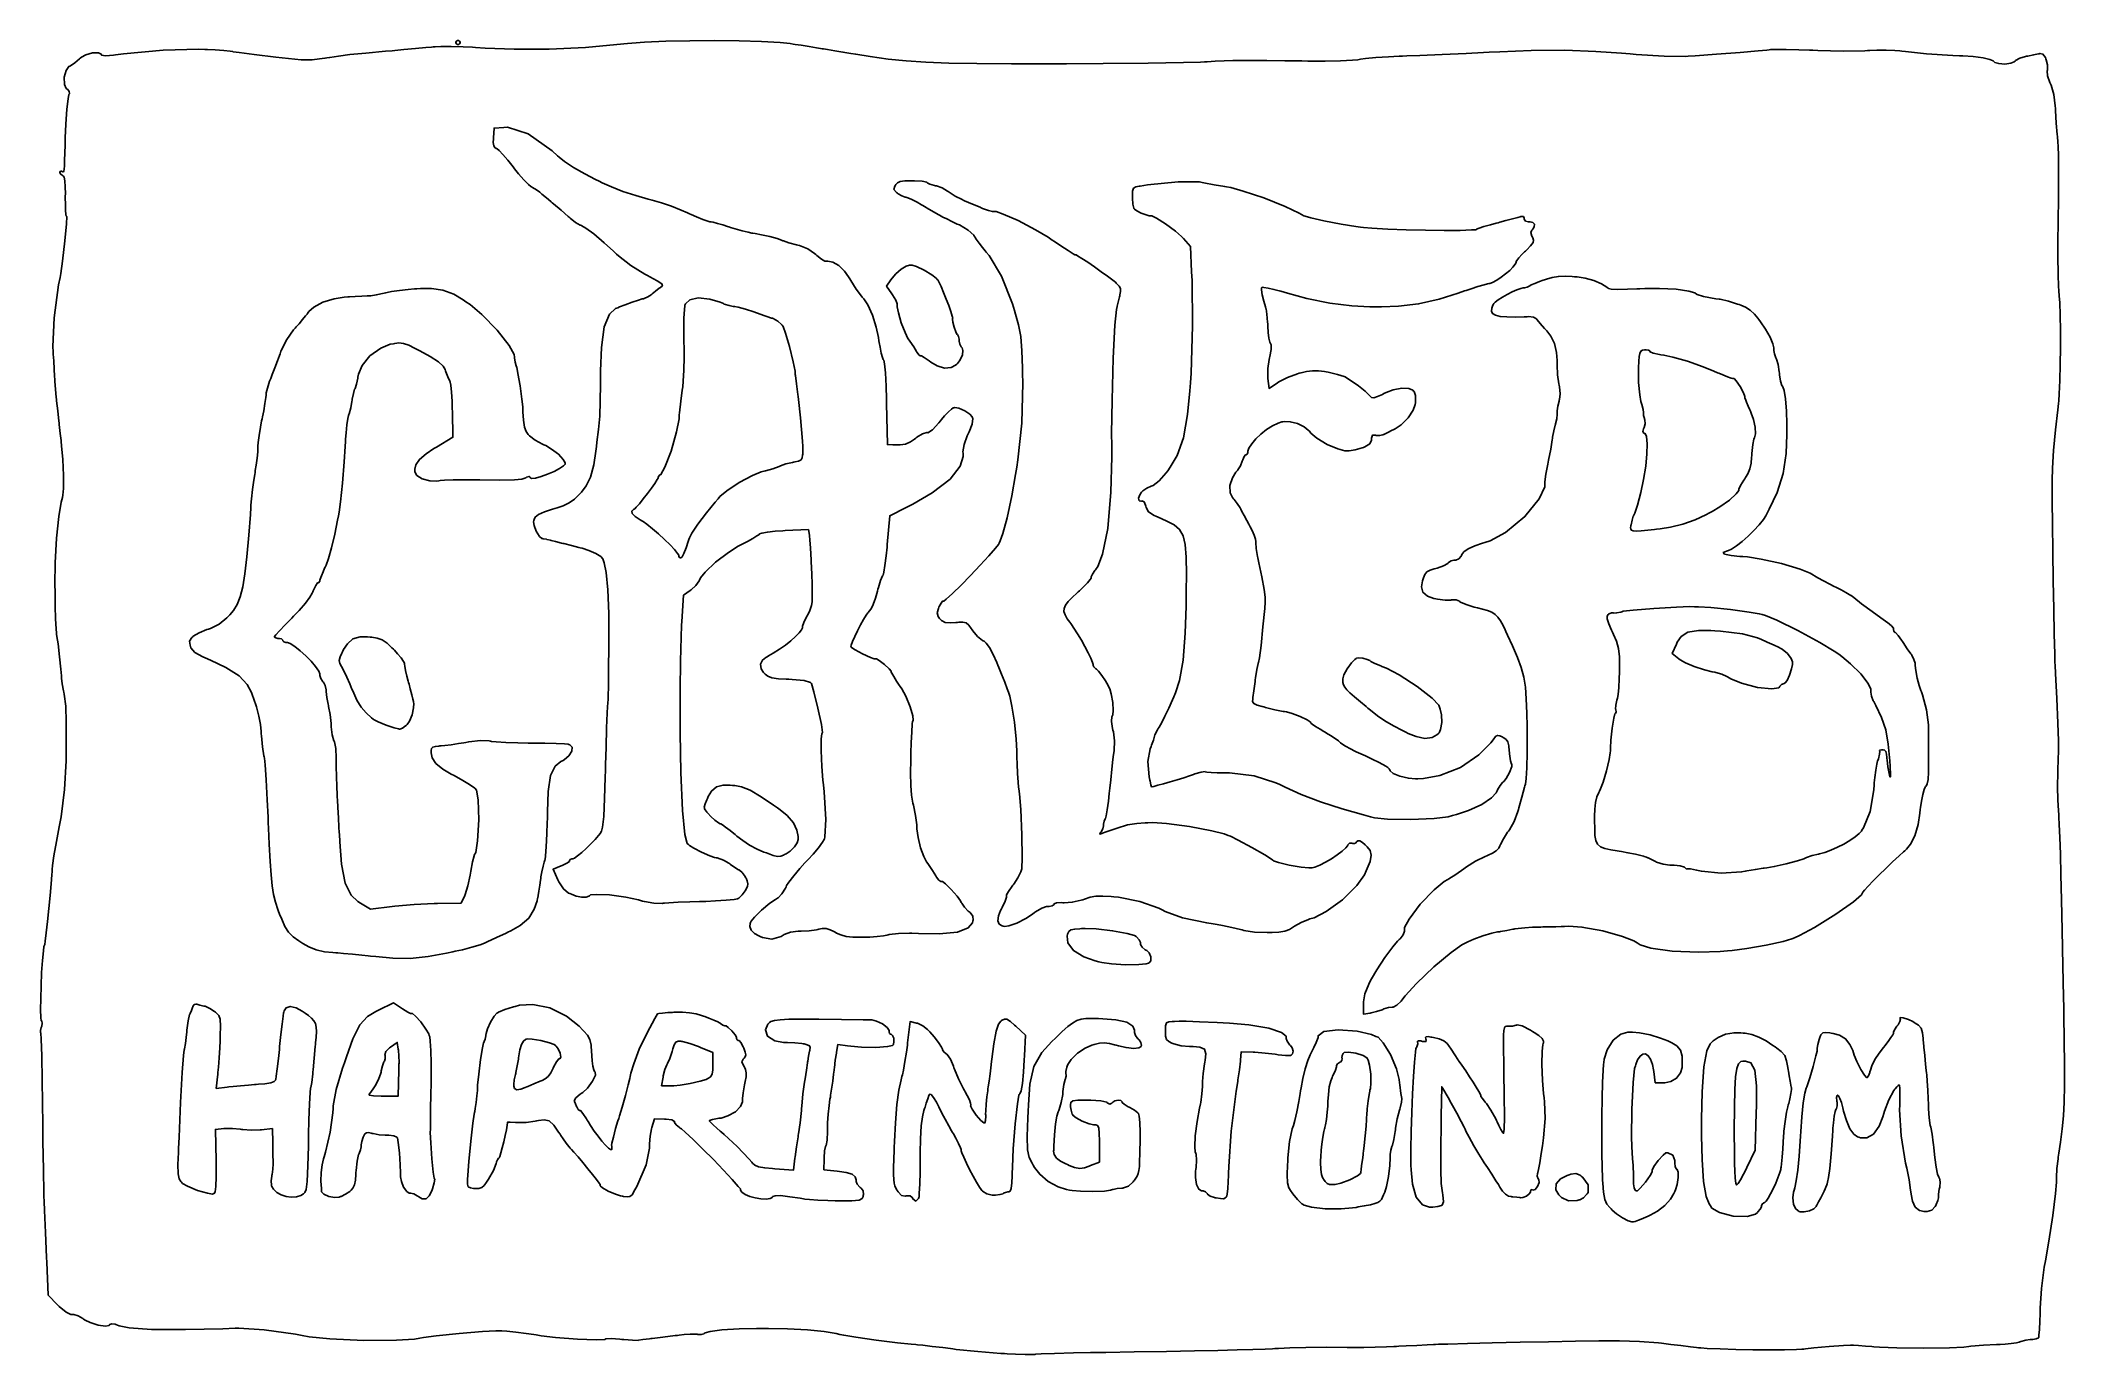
# Model space of a CAD drawing. Extents: x 0.1 to 10.4, y 0 to 6.7.
import ezdxf

# ---------------------------------------------------------------- set-up
doc = ezdxf.new("R2010")
doc.units = 0
doc.layers.get('0').update_dxf_attribs({"linetype": 'CONTINUOUS'})

msp = doc.modelspace()

# ---------------------------------------------------------------- linework, layer by layer
at = {"color": 0}
for points in [[(5.01628, 0.046387), (4.9969, 0.047472), (4.88178, 0.056586), (4.77229, 0.068034), (4.75586, 0.070258), (4.74289, 0.072049), (4.704, 0.076986), (4.65136, 0.083279), (4.60411, 0.088542), (4.57726, 0.0912), (4.56836, 0.091905), (4.54492, 0.093804), (4.47483, 0.101346), (4.36746, 0.1148), (4.26465, 0.129829), (4.20454, 0.139811), (4.18468, 0.143881), (4.1651, 0.147894), (4.1059, 0.157553), (4.02143, 0.166396), (3.92046, 0.171278), (3.82433, 0.172906), (3.79232, 0.17296), (3.76324, 0.173068), (3.676, 0.171658), (3.58817, 0.166992), (3.52892, 0.159017), (3.50385, 0.152072), (3.49858, 0.147786), (3.49685, 0.146431), (3.4841, 0.142469), (3.46946, 0.142958), (3.46685, 0.143772), (3.46419, 0.14464), (3.45285, 0.14529), (3.42893, 0.144857), (3.39849, 0.142686), (3.37315, 0.139974), (3.36481, 0.138835), (3.3534, 0.137316), (3.29096, 0.129503), (3.23699, 0.123318), (3.22982, 0.122613), (3.22265, 0.121908), (3.18983, 0.118001), (3.16829, 0.114475), (3.16683, 0.113987), (3.16531, 0.113498), (3.13781, 0.11377), (3.09343, 0.117188), (3.0835, 0.118273), (3.07351, 0.119358), (3.02974, 0.122342), (3.00347, 0.121799), (3.00228, 0.121094), (2.99696, 0.11811), (2.95372, 0.116428), (2.8596, 0.119195), (2.74897, 0.12793), (2.6754, 0.136556), (2.65115, 0.140842), (2.63835, 0.143121), (2.59987, 0.149089), (2.54856, 0.155761), (2.50304, 0.160319), (2.47781, 0.161947), (2.4694, 0.161947), (2.44726, 0.161947), (2.37907, 0.158257), (2.26096, 0.148981), (2.14551, 0.137044), (2.08171, 0.128798), (2.06315, 0.125108), (2.03614, 0.119792), (1.94536, 0.114366), (1.7806, 0.113444), (1.60872, 0.121582), (1.50379, 0.131619), (1.4694, 0.137912), (1.43539, 0.144151), (1.27669, 0.166396), (1.14925, 0.174968), (1.13086, 0.174371), (1.06809, 0.172364), (0.879829, 0.168186), (0.707357, 0.168837), (0.595757, 0.177029), (0.543782, 0.186903), (0.527669, 0.193197), (0.523492, 0.194824), (0.507161, 0.197808), (0.496853, 0.193847), (0.495768, 0.192003), (0.493707, 0.188693), (0.475694, 0.185872), (0.439019, 0.190483), (0.398004, 0.203233), (0.372125, 0.215494), (0.364854, 0.221246), (0.360894, 0.224338), (0.336643, 0.237033), (0.31581, 0.243599), (0.308919, 0.243599), (0.300782, 0.243599), (0.276531, 0.255425), (0.242025, 0.284451), (0.233724, 0.293078), (0.186035, 0.342557), (0.178765, 0.509224), (0.177735, 0.532172), (0.172146, 0.659071), (0.16721, 0.770236), (0.166558, 0.785265), (0.165853, 0.800347), (0.164333, 0.858018), (0.161947, 0.975151), (0.159722, 1.12055), (0.158257, 1.23866), (0.157878, 1.27799), (0.157497, 1.31532), (0.155925, 1.42731), (0.153537, 1.5504), (0.150879, 1.6346), (0.149143, 1.66629), (0.148383, 1.66704), (0.147569, 1.66786), (0.147026, 1.67839), (0.150663, 1.69407), (0.151964, 1.69743), (0.153212, 1.70085), (0.156196, 1.71625), (0.154406, 1.72635), (0.153321, 1.727), (0.150717, 1.72857), (0.149576, 1.74397), (0.147894, 1.78413), (0.148004, 1.84028), (0.149685, 1.90522), (0.152669, 1.97185), (0.156629, 2.03293), (0.161458, 2.08132), (0.164442, 2.10303), (0.166775, 2.10981), (0.168294, 2.11431), (0.170247, 2.13015), (0.175618, 2.17275), (0.182129, 2.23031), (0.189074, 2.29557), (0.195638, 2.36128), (0.201118, 2.42019), (0.204699, 2.465), (0.206, 2.48258), (0.205729, 2.48839), (0.205458, 2.493), (0.207574, 2.51335), (0.214789, 2.56153), (0.227647, 2.63433), (0.24159, 2.7085), (0.246365, 2.73318), (0.251303, 2.75885), (0.268772, 2.89626), (0.276313, 3.04199), (0.276313, 3.07172), (0.276258, 3.08425), (0.276258, 3.1219), (0.276258, 3.16613), (0.276313, 3.19965), (0.276367, 3.21474), (0.276421, 3.21756), (0.276693, 3.23742), (0.274522, 3.317), (0.267144, 3.37782), (0.264811, 3.38824), (0.263292, 3.39486), (0.256999, 3.42985), (0.253418, 3.45876), (0.253364, 3.46235), (0.253093, 3.47097), (0.250162, 3.50461), (0.243544, 3.56743), (0.235568, 3.63238), (0.230414, 3.66965), (0.228353, 3.6811), (0.227431, 3.68614), (0.225694, 3.70925), (0.223307, 3.7589), (0.221517, 3.82303), (0.220703, 3.87674), (0.220594, 3.89464), (0.220324, 3.93147), (0.221897, 4.04189), (0.228244, 4.16721), (0.240072, 4.27576), (0.252333, 4.34868), (0.257704, 4.37267), (0.260146, 4.38379), (0.262804, 4.41818), (0.2634, 4.484), (0.259494, 4.56478), (0.253743, 4.63254), (0.251247, 4.65506), (0.25076, 4.6594), (0.246799, 4.69553), (0.242025, 4.74024), (0.241103, 4.74881), (0.240181, 4.75743), (0.234429, 4.80979), (0.228678, 4.86074), (0.22781, 4.8686), (0.226887, 4.87651), (0.222547, 4.91982), (0.21951, 4.95736), (0.219239, 4.96235), (0.218967, 4.96739), (0.21799, 4.98514), (0.216092, 5.02024), (0.213758, 5.06288), (0.211914, 5.0969), (0.211317, 5.10818), (0.209853, 5.13433), (0.215549, 5.27957), (0.238553, 5.44629), (0.245768, 5.48318), (0.249783, 5.5039), (0.258735, 5.56674), (0.270779, 5.66857), (0.278267, 5.75526), (0.279731, 5.79232), (0.277886, 5.79308), (0.276964, 5.79346), (0.275444, 5.80186), (0.2736, 5.82383), (0.272569, 5.85574), (0.272353, 5.8846), (0.272461, 5.89415), (0.272569, 5.90582), (0.272136, 5.94081), (0.270074, 5.97211), (0.26595, 5.99046), (0.261447, 5.99724), (0.25944, 5.99799), (0.257488, 5.99875), (0.249511, 6.00515), (0.245443, 6.01232), (0.245443, 6.01471), (0.245443, 6.01628), (0.248481, 6.02083), (0.254394, 6.02056), (0.25586, 6.01964), (0.256782, 6.0191), (0.259657, 6.01736), (0.262532, 6.01719), (0.264703, 6.02094), (0.266331, 6.0306), (0.267632, 6.04801), (0.268826, 6.07503), (0.270074, 6.11356), (0.271322, 6.1525), (0.271701, 6.16547), (0.272353, 6.18881), (0.275444, 6.25879), (0.280544, 6.33365), (0.286567, 6.38596), (0.290907, 6.40799), (0.293186, 6.41162), (0.294054, 6.41308), (0.292589, 6.42275), (0.284668, 6.43306), (0.282281, 6.43479), (0.277072, 6.43858), (0.268337, 6.45936), (0.266872, 6.49507), (0.276367, 6.52989), (0.289551, 6.54893), (0.295628, 6.55192), (0.298936, 6.5536), (0.321018, 6.56842), (0.344293, 6.58751), (0.348253, 6.59125), (0.354058, 6.59685), (0.376193, 6.60878), (0.409939, 6.61854), (0.439671, 6.61897), (0.454264, 6.61203), (0.455513, 6.60846), (0.456054, 6.60682), (0.47564, 6.6034), (0.515842, 6.60622), (0.526693, 6.60769), (0.567003, 6.61333), (0.766114, 6.63189), (0.946451, 6.63667), (0.977376, 6.63542), (0.990397, 6.63493), (1.02962, 6.63297), (1.07357, 6.63021), (1.10466, 6.62756), (1.11713, 6.62587), (1.11822, 6.62517), (1.11985, 6.62414), (1.15007, 6.61947), (1.22683, 6.60943), (1.3355, 6.59685), (1.43099, 6.58643), (1.46289, 6.58311), (1.46892, 6.58251), (1.48725, 6.58247), (1.51992, 6.58404), (1.55664, 6.58757), (1.58404, 6.59119), (1.5931, 6.59272), (1.60769, 6.59521), (1.65158, 6.60221), (1.70904, 6.6096), (1.7909, 6.61768), (1.8896, 6.62651), (1.92253, 6.62935), (1.9375, 6.63064), (1.98242, 6.63465), (2.04167, 6.64003), (2.09338, 6.64481), (2.12142, 6.64746), (2.13069, 6.64833), (2.13997, 6.64925), (2.1684, 6.65022), (2.22125, 6.65039), (2.28217, 6.64887), (2.32872, 6.64681), (2.34424, 6.64583), (2.39307, 6.64279), (2.53988, 6.63672), (2.71712, 6.63661), (2.89974, 6.64611), (3.05875, 6.66021), (3.11171, 6.66585), (3.13325, 6.66818), (3.19824, 6.67269), (3.30599, 6.67736), (3.42697, 6.68001), (3.55311, 6.68061), (3.67638, 6.67919), (3.7889, 6.67578), (3.88249, 6.67042), (3.93272, 6.66581), (3.94933, 6.66308), (3.95936, 6.66146), (3.98953, 6.65657), (4.03028, 6.64996), (4.06685, 6.64404), (4.08751, 6.64068), (4.0944, 6.63954), (4.10129, 6.63846), (4.12201, 6.6351), (4.15869, 6.62896), (4.19971, 6.62207), (4.23008, 6.61692), (4.24024, 6.61518), (4.26465, 6.61106), (4.33811, 6.59928), (4.4285, 6.58686), (4.51947, 6.57758), (4.61908, 6.57096), (4.73551, 6.56663), (4.87679, 6.56424), (5.051, 6.56326), (5.21246, 6.56321), (5.26628, 6.56332), (5.3284, 6.56347), (5.51481, 6.56451), (5.741, 6.56668), (5.91992, 6.56967), (6.00592, 6.57183), (6.02669, 6.57297), (6.03999, 6.57374), (6.07997, 6.5759), (6.12549, 6.57801), (6.16883, 6.57937), (6.2155, 6.58014), (6.27115, 6.58024), (6.34131, 6.57975), (6.43158, 6.57878), (6.5185, 6.57764), (6.54753, 6.57726), (6.56956, 6.57699), (6.63569, 6.57699), (6.71326, 6.5784), (6.77306, 6.58128), (6.80126, 6.58376), (6.80794, 6.58529), (6.8144, 6.58681), (6.83968, 6.59), (6.89154, 6.59483), (6.95628, 6.59918), (7.00906, 6.60183), (7.02669, 6.60243), (7.04861, 6.60325), (7.11436, 6.6059), (7.22613, 6.61068), (7.3475, 6.61604), (7.435, 6.62011), (7.46419, 6.62147), (7.51731, 6.62403), (7.67681, 6.62993), (7.84608, 6.63157), (8.00228, 6.62597), (8.13254, 6.61664), (8.17594, 6.61279), (8.20688, 6.61008), (8.34733, 6.60161), (8.45486, 6.60069), (8.4694, 6.60167), (8.50504, 6.60417), (8.61203, 6.61193), (8.73167, 6.6211), (8.82221, 6.62869), (8.86572, 6.63282), (8.87765, 6.63422), (8.88456, 6.6351), (8.91064, 6.63596), (8.96349, 6.63601), (9.02892, 6.6345), (9.08192, 6.63249), (9.09961, 6.63157), (9.12321, 6.63037), (9.25157, 6.62744), (9.36133, 6.62885), (9.37565, 6.62978), (9.38704, 6.63053), (9.42144, 6.63178), (9.46907, 6.632), (9.51303, 6.63058), (9.53896, 6.62875), (9.54753, 6.62756), (9.56743, 6.62483), (9.67236, 6.61415), (9.80578, 6.60558), (9.83996, 6.60389), (9.85721, 6.60308), (9.90896, 6.59944), (9.95876, 6.59337), (9.99262, 6.58513), (10.0092, 6.57775), (10.0138, 6.57411), (10.0187, 6.57032), (10.0374, 6.56418), (10.0685, 6.56147), (10.0988, 6.56575), (10.1163, 6.57275), (10.1204, 6.57682), (10.1228, 6.57926), (10.1449, 6.59136), (10.1732, 6.60042), (10.1788, 6.60135), (10.1843, 6.60232), (10.2139, 6.60792), (10.2382, 6.61333), (10.2413, 6.61415), (10.2456, 6.61535), (10.2613, 6.61247), (10.2737, 6.59462), (10.2763, 6.58832), (10.2781, 6.58399), (10.2837, 6.5586), (10.2841, 6.53521), (10.2833, 6.53179), (10.2823, 6.52806), (10.2847, 6.50163), (10.2955, 6.46903), (10.2988, 6.46218), (10.3025, 6.45464), (10.316, 6.40881), (10.3232, 6.35157), (10.3238, 6.33822), (10.3243, 6.32736), (10.3283, 6.26406), (10.3336, 6.20535), (10.3346, 6.19672), (10.3353, 6.19081), (10.3369, 6.1729), (10.3385, 6.14274), (10.3397, 6.10254), (10.3402, 6.04867), (10.3401, 5.97749), (10.3394, 5.88542), (10.3382, 5.76872), (10.3369, 5.66004), (10.3365, 5.62381), (10.3362, 5.60092), (10.3373, 5.48931), (10.3412, 5.40776), (10.3423, 5.39985), (10.3438, 5.38932), (10.3459, 5.35736), (10.3482, 5.29368), (10.3495, 5.2156), (10.3496, 5.12993), (10.3487, 5.04351), (10.3467, 4.96317), (10.3437, 4.89561), (10.3412, 4.85969), (10.3397, 4.84776), (10.3356, 4.81451), (10.3239, 4.71463), (10.3139, 4.60975), (10.3085, 4.521), (10.3068, 4.45751), (10.3068, 4.43631), (10.3068, 4.41575), (10.3072, 4.35389), (10.3085, 4.23731), (10.3104, 4.09918), (10.3129, 3.95204), (10.3155, 3.80849), (10.3182, 3.6811), (10.3207, 3.58236), (10.3219, 3.53922), (10.3227, 3.52485), (10.325, 3.48281), (10.3314, 3.35644), (10.3369, 3.23118), (10.3393, 3.14208), (10.3394, 3.09711), (10.3389, 3.08214), (10.3381, 3.05789), (10.3359, 2.98492), (10.3352, 2.91069), (10.3369, 2.84412), (10.3398, 2.78825), (10.341, 2.76964), (10.3418, 2.75726), (10.3438, 2.72011), (10.3464, 2.65451), (10.3492, 2.57069), (10.3521, 2.46625), (10.355, 2.33886), (10.3583, 2.18614), (10.3618, 2.00592), (10.3648, 1.84825), (10.3657, 1.79568), (10.3664, 1.75489), (10.3684, 1.63237), (10.37, 1.50299), (10.37, 1.4005), (10.3682, 1.31765), (10.3645, 1.24729), (10.3585, 1.18229), (10.3499, 1.11545), (10.3415, 1.05854), (10.3386, 1.03961), (10.3372, 1.03093), (10.3317, 0.981392), (10.3288, 0.936578), (10.3289, 0.930231), (10.3289, 0.913465), (10.3239, 0.855632), (10.3105, 0.744358), (10.291, 0.614204), (10.2742, 0.515571), (10.268, 0.482801), (10.2653, 0.469185), (10.2538, 0.376193), (10.2468, 0.276367), (10.2465, 0.259278), (10.2462, 0.247071), (10.2451, 0.210449), (10.2433, 0.169162), (10.2411, 0.139865), (10.2396, 0.127984), (10.2389, 0.126845), (10.2382, 0.125705), (10.2265, 0.121039), (10.2095, 0.118598), (10.2039, 0.118598), (10.1964, 0.118598), (10.174, 0.114963), (10.1486, 0.107856), (10.1446, 0.10612), (10.1405, 0.104438), (10.127, 0.101183), (10.1009, 0.096897), (10.0697, 0.09375), (10.0453, 0.092339), (10.0371, 0.092177), (10.0264, 0.092014), (9.9605, 0.088813), (9.89611, 0.083822), (9.88607, 0.082682), (9.86176, 0.080024), (9.78831, 0.076552), (9.65847, 0.074164), (9.52257, 0.075629), (9.43571, 0.078776), (9.4069, 0.080946), (9.39654, 0.08176), (9.36561, 0.084147), (9.33024, 0.086806), (9.30458, 0.088704), (9.29372, 0.089518), (9.29232, 0.089572), (9.28874, 0.089844), (9.25435, 0.087674), (9.18175, 0.082086), (9.10449, 0.075358), (9.06239, 0.071235), (9.05274, 0.069878), (9.04368, 0.068685), (9.01628, 0.067491), (8.95643, 0.066189), (8.88053, 0.065864), (8.79611, 0.066515), (8.7105, 0.06798), (8.63124, 0.070204), (8.56575, 0.073079), (8.5325, 0.075195), (8.52149, 0.076443), (8.51133, 0.077637), (8.4809, 0.081326), (8.43201, 0.087185), (8.38097, 0.093316), (8.34571, 0.097602), (8.33399, 0.099013), (8.31967, 0.100803), (8.22368, 0.10791), (8.12201, 0.111382), (8.10482, 0.111274), (8.08306, 0.11122), (8.01785, 0.110514), (7.9005, 0.108887), (7.76411, 0.1065), (7.62001, 0.103733), (7.47949, 0.100749), (7.354, 0.097819), (7.25483, 0.095106), (7.20871, 0.093587), (7.19336, 0.092828), (7.18261, 0.092339), (7.15033, 0.090712), (7.09868, 0.088053), (7.04486, 0.085341), (7.00776, 0.083442), (6.99544, 0.082791), (6.98275, 0.08214), (6.94476, 0.080675), (6.88758, 0.079047), (6.83094, 0.078071), (6.79411, 0.077854), (6.7819, 0.077908), (6.74653, 0.078179), (6.64035, 0.078559), (6.53765, 0.077962), (6.45682, 0.075901), (6.39979, 0.073242), (6.38086, 0.072103), (6.36887, 0.071398), (6.33301, 0.069716), (6.2704, 0.067383), (6.19125, 0.06505), (6.09353, 0.062608), (5.97542, 0.060167), (5.83501, 0.057563), (5.67042, 0.054796), (5.52746, 0.052572), (5.47982, 0.051812), (5.45117, 0.051432), (5.36535, 0.049805), (5.26926, 0.047472), (5.20161, 0.045139), (5.17464, 0.043674), (5.17253, 0.043077), (5.17036, 0.04248), (5.15533, 0.041992), (5.12017, 0.042264), (5.0721, 0.043783), (5.03022, 0.045627), (5.01628, 0.046387)], [(2.24544, 6.67068), (2.24544, 6.67253), (2.24849, 6.67806), (2.25401, 6.6811), (2.25586, 6.6811), (2.25765, 6.6811), (2.26318, 6.67806), (2.26628, 6.67253), (2.26628, 6.67068), (2.26628, 6.66889), (2.26318, 6.66336), (2.25765, 6.66026), (2.25586, 6.66026), (2.25401, 6.66026), (2.24849, 6.66336), (2.24544, 6.66889), (2.24544, 6.67068)], [(3.8974, 2.16081), (3.90332, 2.1645), (3.93571, 2.17665), (3.97336, 2.18087), (3.98199, 2.18061), (3.98882, 2.18039), (4.02924, 2.18267), (4.06711, 2.18832), (4.07275, 2.18978), (4.0784, 2.19129), (4.09576, 2.19461), (4.11481, 2.19428), (4.13493, 2.18815), (4.15479, 2.17865), (4.16124, 2.17518), (4.16792, 2.17165), (4.18886, 2.16233), (4.21642, 2.15462), (4.25043, 2.15099), (4.28569, 2.15007), (4.29747, 2.15007), (4.30686, 2.15013), (4.33513, 2.15115), (4.37229, 2.15369), (4.40457, 2.1575), (4.42204, 2.16043), (4.42774, 2.162), (4.43343, 2.16363), (4.48008, 2.16932), (4.53678, 2.17085), (4.54753, 2.17036), (4.58225, 2.16889), (4.68668, 2.16812), (4.77929, 2.17665), (4.83339, 2.19754), (4.85439, 2.22282), (4.85682, 2.23236), (4.85801, 2.23714), (4.85612, 2.25683), (4.84185, 2.27518), (4.83692, 2.27924), (4.83328, 2.28222), (4.81461, 2.30171), (4.79975, 2.32194), (4.79801, 2.32525), (4.79357, 2.33376), (4.77653, 2.35732), (4.74669, 2.39199), (4.7175, 2.41976), (4.70285, 2.4311), (4.69797, 2.4311), (4.6945, 2.4311), (4.68414, 2.43869), (4.67236, 2.45335), (4.67051, 2.45688), (4.66862, 2.46044), (4.6525, 2.48682), (4.63226, 2.51699), (4.62836, 2.5224), (4.6224, 2.53071), (4.60807, 2.55811), (4.59185, 2.60249), (4.58003, 2.65429), (4.57406, 2.69781), (4.57303, 2.71235), (4.57254, 2.71881), (4.56586, 2.76535), (4.55583, 2.81765), (4.55365, 2.82693), (4.55126, 2.83703), (4.54628, 2.86774), (4.54226, 2.9165), (4.54124, 2.98014), (4.54232, 3.04411), (4.54297, 3.06538), (4.54346, 3.08208), (4.54525, 3.13222), (4.54779, 3.18793), (4.55018, 3.22672), (4.55165, 3.24186), (4.55225, 3.24278), (4.55518, 3.24761), (4.55306, 3.26969), (4.54036, 3.31472), (4.51779, 3.36746), (4.49724, 3.4056), (4.48926, 3.41749), (4.48475, 3.42421), (4.4714, 3.4445), (4.45682, 3.46739), (4.44694, 3.48378), (4.44336, 3.48936), (4.44336, 3.49121), (4.44336, 3.49507), (4.43317, 3.50657), (4.40972, 3.52826), (4.38346, 3.54769), (4.36963, 3.5561), (4.36501, 3.5561), (4.35846, 3.5561), (4.33882, 3.56375), (4.2991, 3.58154), (4.26139, 3.60189), (4.24328, 3.61372), (4.24121, 3.61703), (4.24018, 3.61865), (4.24203, 3.62651), (4.24854, 3.64518), (4.25933, 3.67025), (4.273, 3.69889), (4.28819, 3.72835), (4.30344, 3.75575), (4.31739, 3.77832), (4.32553, 3.78988), (4.32872, 3.79324), (4.33236, 3.79719), (4.34196, 3.81017), (4.35297, 3.83171), (4.36393, 3.86317), (4.37392, 3.898), (4.37701, 3.90967), (4.37907, 3.91749), (4.39046, 3.95318), (4.40039, 3.97646), (4.40175, 3.97803), (4.40306, 3.97965), (4.40647, 3.99403), (4.41228, 4.02892), (4.41835, 4.07758), (4.42275, 4.12056), (4.42399, 4.13488), (4.43653, 4.28006), (4.51947, 4.32172), (4.55317, 4.33865), (4.65126, 4.39556), (4.74154, 4.46442), (4.79254, 4.53049), (4.8074, 4.57981), (4.80647, 4.59586), (4.8061, 4.60215), (4.81218, 4.63997), (4.82835, 4.68425), (4.83301, 4.69374), (4.83757, 4.70307), (4.85249, 4.74283), (4.85612, 4.77067), (4.85508, 4.77403), (4.85335, 4.77935), (4.84082, 4.79297), (4.81489, 4.81065), (4.78526, 4.82286), (4.76594, 4.82639), (4.75999, 4.82519), (4.75749, 4.82476), (4.74914, 4.81896), (4.73292, 4.80442), (4.71349, 4.78381), (4.69797, 4.76551), (4.69308, 4.75922), (4.68494, 4.74892), (4.65186, 4.71332), (4.62885, 4.69949), (4.62587, 4.70003), (4.62332, 4.70053), (4.60146, 4.69319), (4.57389, 4.67638), (4.56853, 4.67204), (4.56218, 4.66699), (4.54194, 4.65326), (4.51671, 4.64219), (4.48833, 4.63747), (4.46137, 4.63732), (4.45242, 4.63781), (4.42497, 4.63943), (4.4209, 4.84646), (4.42046, 4.86833), (4.4184, 4.93392), (4.41488, 5.0019), (4.41043, 5.04753), (4.40717, 5.06565), (4.40543, 5.06782), (4.40386, 5.06982), (4.40001, 5.07981), (4.39388, 5.10189), (4.38764, 5.13092), (4.38331, 5.15549), (4.38217, 5.16368), (4.37967, 5.18099), (4.3686, 5.23226), (4.34933, 5.29329), (4.32519, 5.34467), (4.30507, 5.37532), (4.29699, 5.38422), (4.29308, 5.38857), (4.26687, 5.42426), (4.23915, 5.46821), (4.23449, 5.47661), (4.22874, 5.48693), (4.20822, 5.51585), (4.17947, 5.54394), (4.14822, 5.56087), (4.12304, 5.56651), (4.11469, 5.56651), (4.1091, 5.56651), (4.09239, 5.57633), (4.06739, 5.59521), (4.06256, 5.59978), (4.05701, 5.60499), (4.02208, 5.62782), (3.9809, 5.64458), (3.97233, 5.64671), (3.96474, 5.6486), (3.92736, 5.65913), (3.89936, 5.66835), (3.89649, 5.6696), (3.88965, 5.67264), (3.86843, 5.67974), (3.83094, 5.69011), (3.78842, 5.6996), (3.75618, 5.70551), (3.74544, 5.70708), (3.73936, 5.70801), (3.72136, 5.71181), (3.69038, 5.7194), (3.65657, 5.72889), (3.632, 5.73649), (3.62392, 5.73921), (3.61632, 5.74175), (3.59347, 5.74903), (3.56586, 5.75706), (3.54417, 5.76247), (3.5345, 5.76443), (3.53131, 5.76443), (3.52778, 5.76443), (3.51736, 5.76774), (3.49278, 5.77664), (3.46099, 5.78988), (3.43431, 5.80186), (3.42551, 5.80599), (3.41515, 5.81093), (3.3834, 5.82428), (3.33382, 5.84326), (3.28293, 5.86074), (3.24843, 5.87136), (3.23687, 5.8744), (3.21604, 5.87999), (3.15375, 5.89763), (3.08903, 5.91857), (3.03131, 5.94129), (2.98469, 5.96246), (2.9694, 5.96983), (2.95107, 5.97874), (2.89675, 6.00651), (2.83936, 6.03901), (2.79411, 6.06917), (2.76665, 6.09099), (2.75814, 6.0989), (2.73118, 6.12397), (2.6096, 6.20958), (2.5051, 6.24274), (2.48665, 6.24154), (2.43815, 6.23839), (2.43506, 6.18978), (2.43463, 6.18371), (2.43425, 6.16536), (2.43619, 6.14953), (2.44146, 6.13997), (2.44819, 6.13547), (2.45068, 6.1346), (2.45324, 6.13374), (2.46306, 6.12532), (2.48286, 6.10476), (2.50738, 6.07601), (2.5275, 6.05067), (2.53396, 6.04204), (2.54053, 6.03326), (2.56131, 6.00749), (2.58811, 5.97689), (2.61128, 5.95367), (2.62369, 5.94308), (2.62771, 5.94097), (2.63172, 5.93892), (2.65224, 5.92665), (2.66835, 5.9151), (2.67019, 5.91336), (2.67199, 5.91168), (2.67914, 5.90539), (2.69385, 5.8929), (2.71212, 5.87765), (2.72706, 5.86535), (2.7321, 5.86128), (2.73876, 5.85585), (2.77729, 5.8234), (2.81267, 5.79249), (2.81776, 5.78782), (2.82286, 5.78321), (2.85004, 5.76199), (2.87278, 5.74821), (2.87565, 5.74729), (2.88194, 5.74528), (2.90186, 5.73313), (2.94162, 5.70344), (2.99354, 5.6594), (3.04081, 5.61664), (3.05632, 5.60206), (3.06657, 5.59239), (3.12939, 5.54351), (3.19868, 5.50011), (3.21212, 5.49317), (3.22472, 5.48671), (3.26247, 5.46685), (3.28603, 5.45156), (3.28851, 5.44168), (3.27919, 5.43381), (3.27582, 5.43158), (3.2724, 5.42942), (3.25336, 5.41531), (3.23649, 5.40104), (3.23415, 5.39871), (3.23182, 5.39643), (3.21485, 5.38525), (3.19569, 5.37717), (3.19228, 5.37636), (3.18587, 5.37494), (3.16699, 5.36947), (3.13499, 5.35889), (3.09933, 5.34576), (3.0721, 5.3349), (3.06315, 5.33111), (3.05138, 5.32611), (3.02154, 5.29824), (2.99474, 5.23469), (2.98008, 5.12978), (2.97526, 5.01204), (2.97504, 4.97276), (2.97483, 4.94422), (2.97396, 4.85856), (2.9714, 4.78276), (2.96571, 4.71604), (2.95785, 4.65076), (2.95514, 4.62901), (2.95221, 4.60618), (2.94146, 4.53776), (2.92567, 4.47542), (2.90354, 4.43024), (2.87978, 4.39953), (2.87093, 4.39019), (2.86442, 4.3834), (2.84381, 4.36399), (2.81782, 4.34526), (2.787, 4.33068), (2.75592, 4.31988), (2.74544, 4.31668), (2.73232, 4.31272), (2.69331, 4.29992), (2.66233, 4.28651), (2.64621, 4.27294), (2.63981, 4.2601), (2.63867, 4.25553), (2.63721, 4.24989), (2.64008, 4.23101), (2.6511, 4.20111), (2.66699, 4.17562), (2.67882, 4.16444), (2.68311, 4.16407), (2.68522, 4.1639), (2.70307, 4.16097), (2.70378, 4.16064), (2.70449, 4.16037), (2.72244, 4.15571), (2.72461, 4.15522), (2.72672, 4.15479), (2.74864, 4.14947), (2.77843, 4.14199), (2.7845, 4.1404), (2.79058, 4.13883), (2.82861, 4.12918), (2.8666, 4.11957), (2.87261, 4.11806), (2.88368, 4.11529), (2.91656, 4.10482), (2.95236, 4.08946), (2.97749, 4.07329), (2.98813, 4.06212), (2.98947, 4.05767), (2.99425, 4.04189), (3.00364, 3.993), (3.01275, 3.90511), (3.01731, 3.78629), (3.01818, 3.66835), (3.0179, 3.62901), (3.01768, 3.60243), (3.01676, 3.52262), (3.01525, 3.42919), (3.01346, 3.35889), (3.01226, 3.32747), (3.01167, 3.32172), (3.01107, 3.31603), (3.00944, 3.28293), (3.00657, 3.20817), (3.00342, 3.10813), (3.00103, 3.02225), (3.00037, 2.9936), (2.99951, 2.95811), (2.99621, 2.85161), (2.9916, 2.75971), (2.98568, 2.70665), (2.98074, 2.68631), (2.97765, 2.6811), (2.97499, 2.67671), (2.9655, 2.66433), (2.94781, 2.64382), (2.92649, 2.62147), (2.90349, 2.59907), (2.88075, 2.57844), (2.86019, 2.56147), (2.84381, 2.54997), (2.8361, 2.54568), (2.83356, 2.54568), (2.83083, 2.54568), (2.82281, 2.54297), (2.81836, 2.53808), (2.81836, 2.5364), (2.81836, 2.53358), (2.80621, 2.52501), (2.78271, 2.51286), (2.77707, 2.51058), (2.73579, 2.49403), (2.76079, 2.44006), (2.76535, 2.43024), (2.78797, 2.39481), (2.81407, 2.37354), (2.82036, 2.37071), (2.82829, 2.36724), (2.85297, 2.35851), (2.88103, 2.3526), (2.90349, 2.35297), (2.91618, 2.35726), (2.91938, 2.35986), (2.92443, 2.3641), (2.95454, 2.36703), (3.02035, 2.36404), (3.10286, 2.35232), (3.1671, 2.33892), (3.18815, 2.33317), (3.19726, 2.33074), (3.24479, 2.3226), (3.28624, 2.32107), (3.29232, 2.32189), (3.29801, 2.32269), (3.32086, 2.32443), (3.36789, 2.32699), (3.42676, 2.32937), (3.47499, 2.33083), (3.4911, 2.33117), (3.50732, 2.33154), (3.55604, 2.3335), (3.6104, 2.33708), (3.64996, 2.34164), (3.66737, 2.345), (3.67068, 2.34674), (3.67378, 2.34842), (3.69125, 2.36436), (3.70692, 2.38553), (3.70915, 2.38976), (3.71132, 2.39404), (3.71724, 2.40733), (3.71989, 2.42085), (3.71707, 2.43451), (3.71094, 2.44814), (3.70871, 2.45247), (3.70643, 2.45688), (3.69189, 2.47683), (3.67703, 2.48981), (3.67458, 2.49067), (3.67215, 2.4916), (3.6536, 2.50228), (3.63194, 2.51774), (3.62799, 2.521), (3.62397, 2.52431), (3.59614, 2.53999), (3.5656, 2.55111), (3.56028, 2.55208), (3.55176, 2.55371), (3.52696, 2.56233), (3.4854, 2.58003), (3.44613, 2.60026), (3.42518, 2.61307), (3.41971, 2.61806), (3.41303, 2.62408), (3.40224, 2.66986), (3.3896, 2.79075), (3.38167, 2.98296), (3.37847, 3.18235), (3.37825, 3.24881), (3.3781, 3.28683), (3.37836, 3.40082), (3.37983, 3.54525), (3.38232, 3.66575), (3.38444, 3.72771), (3.38569, 3.74593), (3.39447, 3.87853), (3.42914, 3.90218), (3.43386, 3.90543), (3.45714, 3.92746), (3.47418, 3.95101), (3.47586, 3.95497), (3.48031, 3.96576), (3.50472, 3.99517), (3.55713, 4.04476), (3.62185, 4.0944), (3.67068, 4.12576), (3.68782, 4.13456), (3.69526, 4.1384), (3.7175, 4.15028), (3.74414, 4.16515), (3.76481, 4.17757), (3.77453, 4.18397), (3.77669, 4.18582), (3.77919, 4.18799), (3.79107, 4.19194), (3.81868, 4.19721), (3.85835, 4.2015), (3.89632, 4.204), (3.90901, 4.20454), (4.02567, 4.20964), (4.03097, 4.18235), (4.03168, 4.1786), (4.03353, 4.1589), (4.03651, 4.11529), (4.03961, 4.05772), (4.04178, 4.00874), (4.04243, 3.9924), (4.04292, 3.97917), (4.04432, 3.9394), (4.04542, 3.89871), (4.04542, 3.86789), (4.04417, 3.84462), (4.04144, 3.82661), (4.03694, 3.81136), (4.03054, 3.7966), (4.02414, 3.78407), (4.02197, 3.77994), (4.01828, 3.77311), (4.00319, 3.74078), (3.99544, 3.7226), (3.99544, 3.71653), (3.99544, 3.71349), (3.99115, 3.70426), (3.97917, 3.68804), (3.96078, 3.669), (3.93718, 3.64811), (3.90972, 3.62651), (3.87961, 3.60519), (3.84819, 3.58524), (3.82465, 3.57183), (3.81668, 3.56771), (3.81028, 3.56446), (3.79324, 3.5504), (3.7831, 3.52968), (3.78635, 3.50689), (3.79812, 3.48828), (3.80322, 3.48318), (3.80707, 3.47933), (3.8201, 3.46912), (3.84099, 3.46083), (3.87408, 3.45628), (3.91411, 3.45404), (3.92751, 3.45356), (3.94422, 3.45296), (4.00467, 3.44732), (4.03564, 3.43804), (4.03771, 3.4356), (4.04101, 3.43158), (4.05328, 3.39085), (4.07406, 3.30718), (4.09099, 3.22439), (4.09685, 3.18506), (4.09506, 3.18213), (4.09272, 3.17844), (4.09039, 3.153), (4.09006, 3.09369), (4.09381, 3.01329), (4.09918, 2.94379), (4.10151, 2.92068), (4.10508, 2.88456), (4.1135, 2.74588), (4.10938, 2.65831), (4.10667, 2.64768), (4.10563, 2.64382), (4.09728, 2.63004), (4.0771, 2.60281), (4.04904, 2.56972), (4.02458, 2.54308), (4.01617, 2.53444), (4.00743, 2.52561), (3.98221, 2.49799), (3.9515, 2.46132), (3.92731, 2.42887), (3.91575, 2.41092), (3.91303, 2.40474), (3.91032, 2.3986), (3.89187, 2.36936), (3.87218, 2.3489), (3.86882, 2.34711), (3.85861, 2.34179), (3.83024, 2.32178), (3.78825, 2.28694), (3.75282, 2.25168), (3.73633, 2.23144), (3.73389, 2.22493), (3.73199, 2.22), (3.73004, 2.20378), (3.73633, 2.18544), (3.75342, 2.16911), (3.77453, 2.15713), (3.7819, 2.15386), (3.79303, 2.14903), (3.84153, 2.1409), (3.88747, 2.15474), (3.8974, 2.16081)], [(6.47629, 2.20313), (6.48107, 2.20671), (6.5146, 2.22542), (6.55149, 2.24067), (6.55794, 2.24251), (6.57943, 2.24864), (6.6404, 2.27962), (6.72353, 2.33942), (6.79519, 2.41168), (6.83436, 2.46615), (6.84337, 2.48611), (6.84853, 2.49761), (6.86242, 2.53276), (6.86871, 2.56446), (6.86225, 2.58849), (6.84831, 2.60667), (6.84299, 2.61199), (6.83843, 2.61654), (6.82406, 2.62935), (6.81044, 2.63769), (6.80046, 2.63753), (6.79406, 2.63178), (6.79264, 2.62944), (6.79178, 2.6281), (6.78381, 2.62414), (6.77333, 2.62457), (6.77126, 2.62532), (6.76915, 2.62614), (6.75874, 2.62494), (6.75092, 2.61789), (6.75011, 2.61572), (6.74869, 2.61203), (6.7404, 2.60238), (6.72157, 2.58535), (6.69618, 2.56635), (6.66704, 2.54704), (6.63672, 2.52908), (6.60792, 2.51421), (6.58333, 2.50401), (6.56999, 2.50022), (6.5656, 2.50022), (6.55285, 2.50022), (6.51471, 2.50424), (6.45426, 2.51432), (6.40072, 2.52707), (6.37489, 2.53569), (6.37061, 2.53928), (6.36399, 2.54486), (6.33068, 2.56581), (6.26531, 2.60379), (6.1965, 2.64085), (6.15756, 2.66032), (6.14649, 2.66465), (6.12631, 2.67258), (6.06282, 2.68853), (5.95036, 2.70979), (5.83436, 2.72444), (5.76367, 2.72933), (5.74024, 2.72851), (5.72635, 2.72808), (5.68474, 2.72532), (5.63797, 2.71767), (5.58501, 2.70221), (5.52946, 2.68235), (5.51107, 2.6754), (5.5076, 2.67415), (5.49675, 2.67182), (5.50125, 2.67953), (5.50325, 2.68164), (5.50504, 2.6836), (5.51243, 2.69797), (5.51628, 2.71268), (5.51628, 2.71756), (5.51628, 2.72217), (5.51882, 2.73594), (5.52382, 2.74794), (5.52507, 2.74929), (5.52626, 2.75071), (5.52946, 2.76346), (5.535, 2.7946), (5.54096, 2.83811), (5.54542, 2.87663), (5.54671, 2.88943), (5.54807, 2.90332), (5.5524, 2.94493), (5.55843, 2.99978), (5.56401, 3.04764), (5.56733, 3.07357), (5.56858, 3.08214), (5.57015, 3.09326), (5.57232, 3.14225), (5.56629, 3.1875), (5.56386, 3.19672), (5.56153, 3.20546), (5.55599, 3.24061), (5.55838, 3.26476), (5.56006, 3.26796), (5.56293, 3.27349), (5.56489, 3.29546), (5.56282, 3.33681), (5.55533, 3.38021), (5.54779, 3.40608), (5.54368, 3.41379), (5.53933, 3.42182), (5.52544, 3.44532), (5.50689, 3.47342), (5.49013, 3.49507), (5.48079, 3.50504), (5.47749, 3.50711), (5.47564, 3.50831), (5.46804, 3.516), (5.46419, 3.52328), (5.46419, 3.52567), (5.46419, 3.52892), (5.46094, 3.53868), (5.45215, 3.56), (5.43896, 3.5874), (5.42264, 3.61865), (5.40435, 3.65142), (5.38542, 3.68343), (5.36703, 3.7124), (5.35476, 3.73036), (5.35042, 3.73611), (5.34603, 3.74192), (5.33339, 3.7596), (5.32183, 3.77897), (5.31614, 3.79574), (5.31668, 3.81147), (5.32383, 3.82775), (5.33794, 3.84603), (5.35943, 3.86789), (5.38129, 3.88818), (5.38867, 3.89481), (5.39507, 3.90067), (5.4139, 3.91872), (5.43463, 3.94032), (5.44862, 3.95725), (5.45378, 3.96457), (5.45378, 3.96701), (5.45378, 3.97136), (5.45996, 3.98438), (5.47206, 4.00358), (5.47499, 4.00726), (5.48807, 4.02399), (5.51188, 4.08621), (5.53776, 4.2161), (5.5529, 4.39882), (5.55757, 4.57688), (5.55746, 4.63618), (5.55729, 4.69293), (5.55931, 4.86312), (5.56526, 5.07531), (5.57417, 5.24328), (5.58117, 5.32156), (5.5849, 5.33735), (5.58539, 5.33951), (5.59028, 5.35965), (5.59679, 5.38601), (5.5981, 5.39128), (5.59933, 5.39654), (5.60226, 5.41254), (5.6014, 5.42757), (5.5944, 5.44054), (5.58388, 5.45193), (5.58014, 5.4554), (5.57607, 5.45921), (5.5631, 5.46967), (5.53689, 5.48958), (5.50478, 5.51286), (5.47021, 5.53717), (5.43653, 5.56017), (5.40717, 5.57954), (5.38542, 5.59283), (5.37744, 5.59776), (5.37478, 5.59776), (5.3719, 5.59776), (5.36339, 5.60368), (5.33751, 5.61974), (5.30083, 5.6435), (5.26812, 5.66521), (5.25732, 5.67247), (5.23654, 5.68647), (5.17215, 5.72515), (5.08496, 5.77126), (5.00993, 5.8041), (4.97353, 5.81651), (4.96143, 5.81651), (4.95481, 5.81651), (4.935, 5.8221), (4.90451, 5.8329), (4.89854, 5.8355), (4.89253, 5.83811), (4.85389, 5.85471), (4.8144, 5.87142), (4.80794, 5.87408), (4.80149, 5.87679), (4.76633, 5.89486), (4.73611, 5.91401), (4.73215, 5.91721), (4.72814, 5.92046), (4.70101, 5.93582), (4.67188, 5.94656), (4.66694, 5.94749), (4.66194, 5.94846), (4.6396, 5.95503), (4.62571, 5.96229), (4.62494, 5.96354), (4.62414, 5.96485), (4.60037, 5.97006), (4.56212, 5.97276), (4.54943, 5.97276), (4.54021, 5.97276), (4.51258, 5.972), (4.48942, 5.96881), (4.47526, 5.96197), (4.4675, 5.95344), (4.46556, 5.95025), (4.46257, 5.94547), (4.45785, 5.92833), (4.47081, 5.91282), (4.47607, 5.90881), (4.47944, 5.90619), (4.49783, 5.8954), (4.51361, 5.88971), (4.51568, 5.88965), (4.51774, 5.88965), (4.52729, 5.88624), (4.54785, 5.87701), (4.57443, 5.86339), (4.59685, 5.85107), (4.60422, 5.84679), (4.61165, 5.8425), (4.63396, 5.82954), (4.66069, 5.81407), (4.68147, 5.80208), (4.69119, 5.79644), (4.69336, 5.79519), (4.69547, 5.794), (4.70481, 5.78917), (4.7245, 5.77935), (4.74962, 5.76708), (4.77051, 5.75711), (4.7775, 5.75379), (4.78808, 5.74881), (4.83225, 5.72228), (4.86046, 5.69683), (4.86312, 5.69228), (4.8654, 5.68837), (4.87315, 5.67697), (4.88775, 5.65679), (4.90506, 5.63439), (4.9184, 5.61774), (4.92301, 5.61225), (4.93793, 5.5944), (5.00131, 5.48975), (5.05583, 5.35129), (5.0664, 5.31651), (5.07178, 5.29878), (5.08686, 5.24511), (5.09825, 5.18576), (5.10389, 5.11242), (5.10656, 5.02724), (5.10721, 4.99881), (5.10824, 4.95171), (5.10363, 4.7474), (5.08425, 4.56233), (5.07796, 4.52485), (5.07189, 4.48888), (5.05231, 4.38103), (5.02897, 4.26975), (5.00782, 4.19021), (4.99468, 4.15267), (4.98861, 4.14144), (4.98497, 4.13476), (4.97049, 4.11664), (4.93707, 4.07769), (4.89344, 4.02989), (4.84483, 3.97874), (4.7965, 3.92953), (4.75358, 3.88769), (4.72131, 3.85867), (4.70904, 3.84776), (4.70497, 3.84776), (4.70281, 3.84776), (4.6964, 3.83882), (4.68679, 3.82146), (4.68494, 3.81722), (4.68224, 3.81108), (4.67671, 3.78863), (4.68186, 3.77007), (4.68451, 3.76585), (4.68722, 3.7615), (4.69803, 3.74994), (4.71625, 3.741), (4.74219, 3.73817), (4.76981, 3.73964), (4.77897, 3.74067), (4.78549, 3.74143), (4.80512, 3.74268), (4.82206, 3.73926), (4.83578, 3.72732), (4.84842, 3.70979), (4.85238, 3.70378), (4.85618, 3.69803), (4.88026, 3.67003), (4.9044, 3.64985), (4.90831, 3.64794), (4.9126, 3.64583), (4.92404, 3.63618), (4.94015, 3.61415), (4.95882, 3.57829), (4.97667, 3.53831), (4.98232, 3.52485), (4.98699, 3.51367), (5.00087, 3.47993), (5.01747, 3.43842), (5.03033, 3.40494), (5.03635, 3.38846), (5.03765, 3.38411), (5.04254, 3.368), (5.05328, 3.31831), (5.06635, 3.23703), (5.07531, 3.15126), (5.07872, 3.09164), (5.07883, 3.07172), (5.07883, 3.06028), (5.07969, 3.02593), (5.08192, 2.97831), (5.08501, 2.93435), (5.08757, 2.90847), (5.08882, 2.89985), (5.09244, 2.87418), (5.09842, 2.79628), (5.10422, 2.66769), (5.10525, 2.55171), (5.10308, 2.49522), (5.10037, 2.48574), (5.09901, 2.48107), (5.08404, 2.45042), (5.06304, 2.4184), (5.05865, 2.41303), (5.05425, 2.40771), (5.03608, 2.38097), (5.02669, 2.36404), (5.02669, 2.35835), (5.02669, 2.35194), (5.01904, 2.33274), (5.00429, 2.30035), (5.00076, 2.29363), (4.99631, 2.28526), (4.98529, 2.25885), (4.98161, 2.2334), (4.98969, 2.21636), (5.00444, 2.2079), (5.00976, 2.20654), (5.01644, 2.20492), (5.03868, 2.20833), (5.07904, 2.22222), (5.12408, 2.24528), (5.15679, 2.2665), (5.16694, 2.27453), (5.17275, 2.27919), (5.20389, 2.29731), (5.22831, 2.3061), (5.23649, 2.3061), (5.24169, 2.3061), (5.25749, 2.30951), (5.26628, 2.3156), (5.26628, 2.3176), (5.26628, 2.31944), (5.27789, 2.32493), (5.30354, 2.32542), (5.31054, 2.32471), (5.31733, 2.32406), (5.35818, 2.32682), (5.40278, 2.33703), (5.41151, 2.34006), (5.4209, 2.34332), (5.44933, 2.35265), (5.47814, 2.35829), (5.51292, 2.35835), (5.55485, 2.35531), (5.56885, 2.35417), (5.59136, 2.35238), (5.70019, 2.3316), (5.79633, 2.29736), (5.81256, 2.28879), (5.82764, 2.28082), (5.91569, 2.24881), (6.03776, 2.22244), (6.06988, 2.21729), (6.07969, 2.21571), (6.10921, 2.2105), (6.14985, 2.20253), (6.1869, 2.19444), (6.20856, 2.18918), (6.21571, 2.18718), (6.22433, 2.18474), (6.27929, 2.17643), (6.34332, 2.17389), (6.3565, 2.17432), (6.36768, 2.17469), (6.40132, 2.17676), (6.43224, 2.18143), (6.45524, 2.18972), (6.47131, 2.19943), (6.47629, 2.20313)], [(7.2794, 2.76503), (7.29958, 2.77024), (7.3591, 2.79036), (7.42643, 2.82129), (7.47657, 2.85519), (7.50017, 2.87972), (7.50467, 2.88943), (7.50694, 2.89447), (7.52001, 2.91749), (7.53174, 2.93257), (7.53342, 2.9336), (7.53771, 2.93642), (7.54937, 2.95258), (7.567, 2.9834), (7.57926, 3.01221), (7.57915, 3.02485), (7.57915, 3.02485), (7.57721, 3.02485), (7.57135, 3.04237), (7.56674, 3.07622), (7.56629, 3.08436), (7.56586, 3.09244), (7.56369, 3.1166), (7.55881, 3.13672), (7.54958, 3.14958), (7.53803, 3.15767), (7.53396, 3.15989), (7.52989, 3.16211), (7.51747, 3.16818), (7.50678, 3.17036), (7.49843, 3.16613), (7.49138, 3.15793), (7.48926, 3.15506), (7.47239, 3.13226), (7.41146, 3.0715), (7.31858, 3.00808), (7.21479, 2.96718), (7.13206, 2.95171), (7.10439, 2.9509), (7.09233, 2.95057), (7.05621, 2.95367), (7.01237, 2.96338), (6.97885, 2.97819), (6.96349, 2.99083), (6.96149, 2.99615), (6.96094, 2.99761), (6.95828, 3.00146), (6.9521, 3.00738), (6.94179, 3.01449), (6.92638, 3.02333), (6.90474, 3.0345), (6.87587, 3.04861), (6.83876, 3.06614), (6.80393, 3.08236), (6.79232, 3.08768), (6.785, 3.0911), (6.76335, 3.10183), (6.7385, 3.11546), (6.72032, 3.1269), (6.71262, 3.13292), (6.71158, 3.13471), (6.7105, 3.13656), (6.70324, 3.1429), (6.68631, 3.15522), (6.66319, 3.17003), (6.64324, 3.18192), (6.6365, 3.18565), (6.62978, 3.1894), (6.60986, 3.20107), (6.58718, 3.21522), (6.57069, 3.22657), (6.56386, 3.2321), (6.56299, 3.23351), (6.56028, 3.23785), (6.54428, 3.24869), (6.5101, 3.26568), (6.46913, 3.28088), (6.44011, 3.28885), (6.43028, 3.29036), (6.42421, 3.29135), (6.38129, 3.30003), (6.33399, 3.31136), (6.32568, 3.31358), (6.31733, 3.31586), (6.29254, 3.32329), (6.27507, 3.3316), (6.2691, 3.34174), (6.26975, 3.35335), (6.27046, 3.3571), (6.27115, 3.36083), (6.27615, 3.39606), (6.28168, 3.44228), (6.28267, 3.4515), (6.28358, 3.46078), (6.28999, 3.50375), (6.29671, 3.53267), (6.29785, 3.53483), (6.29953, 3.53819), (6.30393, 3.5625), (6.31196, 3.62429), (6.32167, 3.71832), (6.33029, 3.81153), (6.33296, 3.84256), (6.33344, 3.84896), (6.33274, 3.86822), (6.32758, 3.90799), (6.31586, 3.97103), (6.30117, 4.04269), (6.29617, 4.06651), (6.29449, 4.07443), (6.28797, 4.11388), (6.28526, 4.14404), (6.28549, 4.14725), (6.28564, 4.1505), (6.28342, 4.16108), (6.27681, 4.18137), (6.26665, 4.20546), (6.25743, 4.22444), (6.25407, 4.23058), (6.2506, 4.23693), (6.24024, 4.25592), (6.22689, 4.2806), (6.21556, 4.30176), (6.20964, 4.31304), (6.20779, 4.31662), (6.20589, 4.32026), (6.192, 4.3419), (6.17594, 4.36257), (6.17301, 4.36567), (6.16732, 4.37181), (6.15653, 4.39583), (6.15462, 4.43235), (6.16689, 4.4714), (6.18511, 4.50082), (6.19271, 4.50922), (6.19526, 4.5121), (6.2079, 4.53233), (6.21729, 4.55479), (6.21826, 4.55871), (6.21918, 4.56267), (6.22601, 4.57894), (6.23292, 4.58735), (6.23525, 4.58735), (6.23703, 4.58735), (6.24246, 4.59153), (6.24544, 4.59901), (6.24544, 4.60146), (6.24544, 4.60622), (6.25054, 4.62056), (6.26465, 4.64318), (6.28564, 4.66764), (6.31153, 4.69217), (6.34017, 4.71496), (6.36957, 4.73421), (6.39768, 4.74821), (6.41618, 4.75435), (6.42253, 4.7551), (6.43153, 4.75624), (6.45921, 4.75461), (6.49647, 4.74528), (6.53011, 4.72874), (6.55046, 4.713), (6.55578, 4.70654), (6.56392, 4.69667), (6.59435, 4.67176), (6.64606, 4.64008), (6.70019, 4.61708), (6.73475, 4.60818), (6.74631, 4.60818), (6.75651, 4.60818), (6.78711, 4.61312), (6.82281, 4.62267), (6.82856, 4.62494), (6.83681, 4.62825), (6.86187, 4.64356), (6.87044, 4.6614), (6.87044, 4.66732), (6.87044, 4.67215), (6.8744, 4.68658), (6.88693, 4.68772), (6.89063, 4.68653), (6.89339, 4.68565), (6.91043, 4.68485), (6.92708, 4.68847), (6.92969, 4.68978), (6.93229, 4.69114), (6.95193, 4.70085), (6.97478, 4.71175), (6.97894, 4.71371), (6.98969, 4.71881), (7.01947, 4.73953), (7.05442, 4.77419), (7.07986, 4.81293), (7.09076, 4.84125), (7.09185, 4.85097), (7.09261, 4.85807), (7.09169, 4.88743), (7.08464, 4.90756), (7.08236, 4.91), (7.07801, 4.91465), (7.05838, 4.92253), (7.02257, 4.92426), (6.97917, 4.91564), (6.94363, 4.90261), (6.93246, 4.89703), (6.92453, 4.89312), (6.90056, 4.88172), (6.88167, 4.87543), (6.87001, 4.87744), (6.86219, 4.88428), (6.86003, 4.88683), (6.85514, 4.89253), (6.83718, 4.90858), (6.80339, 4.93565), (6.76687, 4.96186), (6.74387, 4.97672), (6.73589, 4.9809), (6.73236, 4.98275), (6.69754, 4.99387), (6.65061, 5.00456), (6.64106, 5.00618), (6.63151, 5.00782), (6.60271, 5.01172), (6.5721, 5.01269), (6.54194, 5.00874), (6.51411, 5.00206), (6.50493, 4.99946), (6.49571, 4.9969), (6.44515, 4.97786), (6.4011, 4.956), (6.39518, 4.95199), (6.35221, 4.92312), (6.34636, 4.97282), (6.34549, 4.98004), (6.34619, 5.02403), (6.35286, 5.06956), (6.35499, 5.07753), (6.35693, 5.08513), (6.36312, 5.11968), (6.36339, 5.14225), (6.36247, 5.14378), (6.36046, 5.14697), (6.35596, 5.15733), (6.35146, 5.17632), (6.34819, 5.20529), (6.34608, 5.23796), (6.34554, 5.24881), (6.34506, 5.25743), (6.34164, 5.29753), (6.33757, 5.32482), (6.33681, 5.32693), (6.33361, 5.33604), (6.32514, 5.36376), (6.31733, 5.39632), (6.31401, 5.42068), (6.3144, 5.43132), (6.31608, 5.43294), (6.31711, 5.43403), (6.32601, 5.43381), (6.34744, 5.43044), (6.37717, 5.42356), (6.40343, 5.41635), (6.41217, 5.41368), (6.44482, 5.40375), (6.54389, 5.37701), (6.65929, 5.35308), (6.77089, 5.3399), (6.86117, 5.33561), (6.89128, 5.33539), (6.92008, 5.33524), (7.00672, 5.33811), (7.1071, 5.35004), (7.21153, 5.37472), (7.30751, 5.40462), (7.33919, 5.41547), (7.3476, 5.4184), (7.37304, 5.42671), (7.40756, 5.43744), (7.43864, 5.44646), (7.45632, 5.45117), (7.46229, 5.45253), (7.46701, 5.45361), (7.48074, 5.4591), (7.50217, 5.47026), (7.5249, 5.48486), (7.54731, 5.50146), (7.56765, 5.51878), (7.58425, 5.53543), (7.59543, 5.55018), (7.59961, 5.55875), (7.59961, 5.56158), (7.59961, 5.56353), (7.60335, 5.56928), (7.61372, 5.58242), (7.62896, 5.59907), (7.64285, 5.61296), (7.64763, 5.6174), (7.65424, 5.62364), (7.67361, 5.6429), (7.68636, 5.65961), (7.68837, 5.67279), (7.68408, 5.68414), (7.68224, 5.68767), (7.67964, 5.69249), (7.67426, 5.71007), (7.67871, 5.72271), (7.6811, 5.72504), (7.68419, 5.72819), (7.69146, 5.73986), (7.69222, 5.75244), (7.68397, 5.76118), (7.67144, 5.76443), (7.66732, 5.76443), (7.66249, 5.76443), (7.648, 5.76872), (7.64128, 5.77778), (7.64128, 5.78076), (7.64128, 5.78347), (7.63661, 5.79156), (7.62603, 5.79243), (7.62304, 5.7915), (7.62056, 5.79075), (7.6084, 5.78733), (7.58197, 5.78006), (7.54753, 5.77072), (7.51856, 5.76297), (7.5089, 5.76036), (7.49929, 5.75786), (7.47071, 5.74994), (7.43782, 5.7404), (7.41368, 5.73275), (7.40338, 5.729), (7.40186, 5.72803), (7.39649, 5.72478), (7.37489, 5.72385), (7.31679, 5.72151), (7.23649, 5.72092), (7.1429, 5.7219), (7.04503, 5.72428), (6.95171, 5.72792), (6.87196, 5.73269), (6.82889, 5.73633), (6.81467, 5.73833), (6.78999, 5.74181), (6.71615, 5.75358), (6.62944, 5.76947), (6.56375, 5.78418), (6.53396, 5.79269), (6.5281, 5.79585), (6.50493, 5.80843), (6.43311, 5.84196), (6.3259, 5.88547), (6.22217, 5.92051), (6.15901, 5.93772), (6.13764, 5.94129), (6.12879, 5.94276), (6.07508, 5.95226), (6.02279, 5.96203), (6.01471, 5.9636), (6.00082, 5.96636), (5.89339, 5.96724), (5.73867, 5.95128), (5.70117, 5.94558), (5.69553, 5.94476), (5.67871, 5.9414), (5.6671, 5.93425), (5.66282, 5.91917), (5.66222, 5.89811), (5.66228, 5.89111), (5.66228, 5.88444), (5.66461, 5.85374), (5.669, 5.83339), (5.67008, 5.83192), (5.67253, 5.8285), (5.68414, 5.82047), (5.70703, 5.80865), (5.7321, 5.79943), (5.74756, 5.79568), (5.75271, 5.79568), (5.76036, 5.79568), (5.78331, 5.78407), (5.82986, 5.75504), (5.87944, 5.71739), (5.91038, 5.69015), (5.91954, 5.68001), (5.95551, 5.64019), (5.96137, 5.51221), (5.96338, 5.46858), (5.96576, 5.23893), (5.95806, 5.00017), (5.95503, 4.95193), (5.95247, 4.91168), (5.94092, 4.79113), (5.91976, 4.67367), (5.88747, 4.5841), (5.85357, 4.52507), (5.84022, 4.50694), (5.83301, 4.49724), (5.7971, 4.45697), (5.76633, 4.43289), (5.76178, 4.43126), (5.75754, 4.42979), (5.7346, 4.41862), (5.7149, 4.40571), (5.71229, 4.40332), (5.70828, 4.39974), (5.699, 4.38585), (5.69353, 4.36789), (5.69635, 4.35536), (5.70557, 4.35308), (5.70801, 4.354), (5.71044, 4.35499), (5.72071, 4.35047), (5.7284, 4.33344), (5.7296, 4.32807), (5.7309, 4.32206), (5.74419, 4.29926), (5.77143, 4.28147), (5.77974, 4.27789), (5.79303, 4.27219), (5.8329, 4.25467), (5.8725, 4.23389), (5.90044, 4.21035), (5.91868, 4.17876), (5.92914, 4.13406), (5.93392, 4.0709), (5.93485, 3.98415), (5.93414, 3.89751), (5.93392, 3.8686), (5.93349, 3.82308), (5.92931, 3.68653), (5.9184, 3.55057), (5.89936, 3.4476), (5.8795, 3.38444), (5.87071, 3.36436), (5.86447, 3.35021), (5.84549, 3.30767), (5.82644, 3.26699), (5.81006, 3.23503), (5.79715, 3.21208), (5.79275, 3.20454), (5.78911, 3.19846), (5.77567, 3.17329), (5.77126, 3.16026), (5.77126, 3.16026), (5.77126, 3.16026), (5.76878, 3.14681), (5.75896, 3.12067), (5.75629, 3.11431), (5.75136, 3.10292), (5.74007, 3.03836), (5.74625, 2.96153), (5.75011, 2.94401), (5.75108, 2.9394), (5.75592, 2.92019), (5.75857, 2.91026), (5.7595, 2.91026), (5.76204, 2.91026), (5.76986, 2.91233), (5.79107, 2.91792), (5.81999, 2.926), (5.85346, 2.93576), (5.88846, 2.94624), (5.92176, 2.95649), (5.95025, 2.9656), (5.96576, 2.97081), (5.97086, 2.97265), (5.97819, 2.97542), (6.01019, 2.98514), (6.02886, 2.98796), (6.02962, 2.98719), (6.03033, 2.98649), (6.03879, 2.98508), (6.06006, 2.98318), (6.09011, 2.98172), (6.11692, 2.98096), (6.12587, 2.98085), (6.15332, 2.98053), (6.27626, 2.9655), (6.38601, 2.93121), (6.4069, 2.92128), (6.43371, 2.90853), (6.51508, 2.87196), (6.61247, 2.83376), (6.72163, 2.79872), (6.82921, 2.76844), (6.86524, 2.75879), (6.88514, 2.75347), (6.95047, 2.74744), (7.06717, 2.74496), (7.18647, 2.75097), (7.25672, 2.75928), (7.2794, 2.76503)], [(4.77463, 5.04596), (4.77974, 5.05072), (4.79232, 5.06808), (4.80311, 5.09267), (4.80572, 5.11535), (4.80176, 5.12896), (4.79889, 5.13183), (4.79725, 5.13346), (4.79053, 5.14703), (4.78711, 5.162), (4.78711, 5.16694), (4.78711, 5.1715), (4.78444, 5.18511), (4.77929, 5.1951), (4.77806, 5.19586), (4.77593, 5.19715), (4.77046, 5.20844), (4.76204, 5.23226), (4.75564, 5.25792), (4.75347, 5.27235), (4.75407, 5.27615), (4.7545, 5.27919), (4.75206, 5.28874), (4.74517, 5.31164), (4.73475, 5.34147), (4.72211, 5.37483), (4.70861, 5.40821), (4.69558, 5.43815), (4.68446, 5.46126), (4.67899, 5.47136), (4.67654, 5.47407), (4.67051, 5.48074), (4.64865, 5.49718), (4.61014, 5.52046), (4.57129, 5.53847), (4.54964, 5.54568), (4.54243, 5.54568), (4.53668, 5.54568), (4.51947, 5.54025), (4.49376, 5.52501), (4.46739, 5.50168), (4.44829, 5.47965), (4.44271, 5.47179), (4.42042, 5.44049), (4.44754, 5.40136), (4.45122, 5.396), (4.46664, 5.36876), (4.47461, 5.35101), (4.47461, 5.34511), (4.47461, 5.33524), (4.48025, 5.30544), (4.49463, 5.2551), (4.514, 5.20524), (4.52832, 5.176), (4.5345, 5.16721), (4.53842, 5.16157), (4.55772, 5.13254), (4.57206, 5.10943), (4.57346, 5.10678), (4.57487, 5.10411), (4.5835, 5.0931), (4.59082, 5.08735), (4.59332, 5.08735), (4.59733, 5.08735), (4.60949, 5.08018), (4.63064, 5.06629), (4.6351, 5.06293), (4.64475, 5.05567), (4.67643, 5.03717), (4.71349, 5.02572), (4.74615, 5.02865), (4.76867, 5.04042), (4.77463, 5.04596)], [(2.22971, 2.07671), (2.24186, 2.07915), (2.27826, 2.08751), (2.3259, 2.09993), (2.36708, 2.11253), (2.38926, 2.12039), (2.39638, 2.12364), (2.40354, 2.12701), (2.45053, 2.14876), (2.49935, 2.17139), (2.50749, 2.17512), (2.52339, 2.18257), (2.56922, 2.20921), (2.61279, 2.24696), (2.64133, 2.29194), (2.65522, 2.33356), (2.65788, 2.34776), (2.65826, 2.34993), (2.66, 2.3604), (2.66368, 2.38331), (2.66835, 2.41314), (2.67231, 2.43838), (2.67361, 2.44672), (2.67486, 2.45508), (2.67925, 2.47999), (2.68517, 2.50885), (2.69054, 2.53033), (2.69368, 2.53965), (2.69482, 2.54118), (2.69596, 2.54275), (2.69835, 2.56108), (2.70182, 2.60699), (2.70486, 2.67215), (2.70665, 2.73025), (2.70703, 2.74963), (2.70768, 2.78369), (2.71186, 2.88579), (2.72331, 2.96761), (2.74642, 3.014), (2.7755, 3.03792), (2.78629, 3.04394), (2.79422, 3.04839), (2.81549, 3.06625), (2.83122, 3.09028), (2.83182, 3.11133), (2.82021, 3.12321), (2.8156, 3.12468), (2.81272, 3.1256), (2.79432, 3.12722), (2.75163, 3.12924), (2.69379, 3.13058), (2.64367, 3.13108), (2.62701, 3.13103), (2.60992, 3.13103), (2.55871, 3.13172), (2.4969, 3.13374), (2.44846, 3.13687), (2.4254, 3.13932), (2.42008, 3.14068), (2.41314, 3.14247), (2.37017, 3.14464), (2.31044, 3.13764), (2.29508, 3.13482), (2.28586, 3.13314), (2.25814, 3.12853), (2.22125, 3.12304), (2.18869, 3.11893), (2.17068, 3.11708), (2.16471, 3.11675), (2.1589, 3.11649), (2.1416, 3.11481), (2.12819, 3.11079), (2.12196, 3.10335), (2.12044, 3.09407), (2.12044, 3.09099), (2.12044, 3.08263), (2.12543, 3.0574), (2.14344, 3.02869), (2.17876, 3.00017), (2.22125, 2.97487), (2.23579, 2.96712), (2.24507, 2.96224), (2.27262, 2.94689), (2.30518, 2.92774), (2.32981, 2.91183), (2.34093, 2.90369), (2.3431, 2.90132), (2.34999, 2.89367), (2.35801, 2.84375), (2.36176, 2.74268), (2.35487, 2.63678), (2.34517, 2.57883), (2.33794, 2.56472), (2.33669, 2.56233), (2.3285, 2.53076), (2.31988, 2.48367), (2.31847, 2.47347), (2.317, 2.46332), (2.30567, 2.40989), (2.29215, 2.366), (2.28965, 2.36062), (2.27126, 2.32172), (2.15158, 2.32058), (2.1351, 2.32042), (2.03494, 2.31592), (1.93756, 2.30806), (1.92253, 2.30621), (1.81315, 2.29297), (1.76361, 2.32292), (1.75038, 2.33094), (1.7156, 2.36296), (1.68517, 2.42318), (1.66715, 2.52029), (1.65831, 2.63308), (1.65653, 2.67068), (1.65608, 2.67964), (1.65468, 2.70643), (1.65207, 2.75369), (1.64908, 2.80632), (1.64681, 2.84526), (1.64606, 2.85818), (1.64524, 2.87121), (1.64333, 2.91021), (1.64144, 2.96332), (1.64046, 3.01129), (1.64035, 3.03874), (1.64063, 3.04785), (1.64085, 3.05751), (1.6384, 3.10385), (1.63211, 3.13715), (1.63049, 3.14019), (1.62879, 3.14328), (1.62104, 3.17333), (1.61578, 3.21332), (1.6154, 3.22136), (1.61496, 3.22944), (1.60992, 3.27507), (1.60254, 3.31603), (1.60101, 3.32172), (1.59944, 3.32747), (1.59293, 3.36074), (1.58946, 3.3915), (1.58946, 3.39594), (1.58942, 3.40044), (1.58469, 3.42279), (1.57568, 3.43972), (1.57357, 3.44151), (1.5714, 3.44331), (1.5625, 3.45747), (1.55794, 3.4726), (1.55794, 3.4776), (1.55794, 3.48188), (1.55219, 3.49474), (1.53678, 3.51785), (1.51438, 3.54443), (1.48763, 3.57183), (1.4591, 3.5976), (1.43147, 3.61914), (1.40744, 3.63396), (1.3941, 3.63943), (1.38965, 3.63943), (1.38623, 3.63943), (1.37603, 3.64253), (1.37044, 3.64806), (1.37044, 3.64985), (1.37044, 3.65169), (1.36431, 3.65722), (1.35324, 3.66026), (1.34961, 3.66026), (1.34592, 3.66026), (1.33491, 3.6626), (1.32883, 3.66704), (1.32888, 3.66808), (1.32888, 3.67057), (1.33572, 3.6779), (1.35444, 3.69889), (1.38205, 3.72792), (1.40733, 3.75347), (1.41585, 3.76188), (1.42567, 3.77165), (1.45432, 3.80181), (1.48529, 3.83778), (1.50808, 3.86903), (1.51932, 3.88803), (1.52208, 3.89469), (1.52474, 3.90115), (1.53814, 3.92779), (1.54676, 3.94151), (1.54969, 3.94151), (1.55176, 3.94151), (1.55794, 3.94911), (1.55794, 3.95161), (1.55794, 3.95378), (1.56, 3.96018), (1.56575, 3.97597), (1.57428, 3.99669), (1.58203, 4.01432), (1.58469, 4.02013), (1.58951, 4.03071), (1.60183, 4.06337), (1.61774, 4.11697), (1.634, 4.18712), (1.64789, 4.25678), (1.65224, 4.28006), (1.65539, 4.29736), (1.66233, 4.34967), (1.67247, 4.44515), (1.68137, 4.55197), (1.68647, 4.62983), (1.68767, 4.65576), (1.68815, 4.66656), (1.69043, 4.69889), (1.69444, 4.73872), (1.69911, 4.77089), (1.70236, 4.78678), (1.704, 4.7909), (1.70557, 4.79508), (1.71376, 4.82465), (1.72043, 4.85736), (1.72125, 4.86312), (1.722, 4.86893), (1.72765, 4.89735), (1.73389, 4.91857), (1.73503, 4.92068), (1.73611, 4.92285), (1.74278, 4.94461), (1.74929, 4.97418), (1.75032, 4.98019), (1.75276, 4.99517), (1.77126, 5.03825), (1.81119, 5.0886), (1.8655, 5.12701), (1.91319, 5.14611), (1.92969, 5.14914), (1.93636, 5.15039), (1.95665, 5.15272), (1.97999, 5.15056), (2.00711, 5.14085), (2.03618, 5.12674), (2.04574, 5.12175), (2.06304, 5.11279), (2.11453, 5.08479), (2.15679, 5.05806), (2.18039, 5.03564), (2.19081, 5.01801), (2.19319, 5.01172), (2.19493, 5.00711), (2.20497, 4.98178), (2.21408, 4.96001), (2.21544, 4.95714), (2.21674, 4.95432), (2.21929, 4.93881), (2.22287, 4.90424), (2.22569, 4.8584), (2.22711, 4.81933), (2.22738, 4.80626), (2.22982, 4.67622), (2.14714, 4.62701), (2.13379, 4.61908), (2.09494, 4.59337), (2.06131, 4.5644), (2.04318, 4.53678), (2.0376, 4.51454), (2.03749, 4.50711), (2.03737, 4.50125), (2.04736, 4.48346), (2.07433, 4.46571), (2.11333, 4.45606), (2.14789, 4.45508), (2.15918, 4.45654), (2.16601, 4.45747), (2.18838, 4.45904), (2.23107, 4.46083), (2.28153, 4.46175), (2.32086, 4.46181), (2.33399, 4.46164), (2.36686, 4.46126), (2.46556, 4.46039), (2.54058, 4.46121), (2.57829, 4.46479), (2.59343, 4.46946), (2.59799, 4.4719), (2.60172, 4.47396), (2.61486, 4.47825), (2.62044, 4.47428), (2.62044, 4.47293), (2.62044, 4.47174), (2.62799, 4.46815), (2.64794, 4.47049), (2.67617, 4.47825), (2.7085, 4.48986), (2.74089, 4.50369), (2.76926, 4.51818), (2.78933, 4.53163), (2.7971, 4.53971), (2.79719, 4.54243), (2.79731, 4.54775), (2.78782, 4.56386), (2.76281, 4.5905), (2.72797, 4.61703), (2.69933, 4.6339), (2.68929, 4.63824), (2.68229, 4.64128), (2.64606, 4.66168), (2.61714, 4.68326), (2.61376, 4.6869), (2.60992, 4.69108), (2.59978, 4.70492), (2.59142, 4.72715), (2.58658, 4.76232), (2.58404, 4.8049), (2.58344, 4.81907), (2.5829, 4.83068), (2.57856, 4.86931), (2.56917, 4.93625), (2.55854, 4.99864), (2.55214, 5.02974), (2.55003, 5.03526), (2.54915, 5.03743), (2.54471, 5.05524), (2.54096, 5.07704), (2.54053, 5.08122), (2.53896, 5.09521), (2.51389, 5.13917), (2.45383, 5.21712), (2.37603, 5.29715), (2.31739, 5.34722), (2.29617, 5.36128), (2.28108, 5.37125), (2.23415, 5.39854), (2.17979, 5.41986), (2.12142, 5.42833), (2.06592, 5.42806), (2.04753, 5.42692), (2.03674, 5.42626), (2.0045, 5.42339), (1.9605, 5.41824), (1.92068, 5.41211), (1.89774, 5.40767), (1.89025, 5.40571), (1.88222, 5.40365), (1.84321, 5.39524), (1.81483, 5.39128), (1.81213, 5.39139), (1.80935, 5.39154), (1.79704, 5.39117), (1.77061, 5.38992), (1.73665, 5.38792), (1.70822, 5.3859), (1.69879, 5.38519), (1.68147, 5.38396), (1.63004, 5.37565), (1.57269, 5.35835), (1.52767, 5.33365), (1.50222, 5.31099), (1.49582, 5.30192), (1.49371, 5.29899), (1.48611, 5.2895), (1.47114, 5.27143), (1.45281, 5.25022), (1.43815, 5.23367), (1.43326, 5.22819), (1.42535, 5.21946), (1.39051, 5.16949), (1.36176, 5.11083), (1.35688, 5.09776), (1.35362, 5.08919), (1.34391, 5.06332), (1.33024, 5.02724), (1.31755, 4.99382), (1.30995, 4.97396), (1.3074, 4.96733), (1.30458, 4.96018), (1.29308, 4.92393), (1.28711, 4.90072), (1.28711, 4.89296), (1.28711, 4.88883), (1.28543, 4.87642), (1.28098, 4.84765), (1.27436, 4.81071), (1.26839, 4.77989), (1.26628, 4.76964), (1.26405, 4.759), (1.25814, 4.72694), (1.25152, 4.68549), (1.24696, 4.65001), (1.24528, 4.63124), (1.24528, 4.62528), (1.24523, 4.61947), (1.24403, 4.602), (1.24083, 4.57036), (1.23622, 4.53461), (1.2321, 4.50776), (1.23058, 4.49881), (1.22884, 4.48893), (1.22439, 4.4591), (1.21837, 4.41243), (1.21316, 4.36469), (1.21018, 4.33247), (1.20947, 4.32172), (1.20703, 4.28689), (1.19922, 4.18229), (1.18967, 4.07172), (1.17996, 3.98579), (1.16911, 3.92008), (1.15625, 3.87022), (1.14057, 3.83192), (1.12109, 3.80078), (1.10335, 3.77924), (1.09701, 3.77246), (1.08908, 3.76406), (1.0497, 3.73215), (1.0057, 3.7105), (0.995443, 3.70719), (0.987576, 3.70469), (0.94846, 3.68837), (0.918946, 3.6715), (0.915907, 3.66868), (0.911133, 3.66439), (0.899631, 3.64675), (0.902399, 3.62517), (0.904839, 3.61882), (0.906901, 3.61328), (0.927354, 3.58968), (0.967285, 3.56689), (0.979167, 3.56174), (1.00548, 3.55029), (1.08333, 3.51313), (1.15017, 3.47146), (1.19103, 3.42757), (1.21235, 3.38672), (1.2175, 3.3724), (1.22277, 3.35781), (1.23774, 3.31358), (1.25054, 3.26785), (1.25803, 3.22586), (1.26161, 3.19011), (1.26242, 3.17811), (1.26307, 3.16781), (1.26872, 3.11279), (1.27561, 3.06706), (1.27696, 3.06131), (1.27827, 3.05561), (1.28158, 3.02214), (1.28706, 2.94624), (1.2927, 2.84451), (1.29671, 2.75711), (1.29785, 2.72797), (1.29888, 2.70096), (1.30225, 2.6199), (1.30664, 2.53353), (1.31147, 2.46496), (1.31728, 2.41032), (1.32454, 2.36567), (1.33382, 2.32721), (1.34559, 2.29096), (1.35655, 2.26247), (1.36046, 2.25304), (1.3654, 2.24104), (1.38113, 2.20535), (1.39942, 2.17524), (1.42361, 2.15224), (1.45226, 2.13232), (1.46203, 2.12597), (1.47206, 2.11947), (1.50325, 2.10118), (1.53956, 2.08599), (1.58122, 2.07726), (1.62424, 2.07275), (1.63861, 2.07172), (1.64828, 2.07107), (1.67736, 2.06862), (1.72319, 2.06456), (1.77035, 2.05994), (1.80246, 2.05658), (1.81315, 2.05539), (1.84158, 2.05225), (1.92719, 2.04432), (2.01417, 2.04312), (2.10476, 2.05344), (2.19851, 2.07053), (2.22971, 2.07671)], [(6.92774, 1.78597), (6.93201, 1.78776), (6.95492, 1.79449), (6.97401, 1.7971), (6.9764, 1.79676), (6.97879, 1.7965), (6.99729, 1.80647), (7.01921, 1.82736), (7.02328, 1.83257), (7.04031, 1.85454), (7.09663, 1.91635), (7.18414, 2.00088), (7.27197, 2.07362), (7.32656, 2.11208), (7.34619, 2.12213), (7.35601, 2.12717), (7.38656, 2.14031), (7.43278, 2.15713), (7.47825, 2.17046), (7.50667, 2.17686), (7.51628, 2.17806), (7.52126, 2.17871), (7.55274, 2.18386), (7.58415, 2.19026), (7.58919, 2.19146), (7.59418, 2.19271), (7.61117, 2.19504), (7.64399, 2.19819), (7.68326, 2.20057), (7.71425, 2.20171), (7.72461, 2.20188), (7.7346, 2.20204), (7.76465, 2.20264), (7.80063, 2.20344), (7.8285, 2.20426), (7.84153, 2.20475), (7.8444, 2.20497), (7.86626, 2.2066), (7.93261, 2.20122), (8.03792, 2.18267), (8.13813, 2.1544), (8.19433, 2.13222), (8.21094, 2.12142), (8.22624, 2.11149), (8.28125, 2.09532), (8.38906, 2.07926), (8.52186, 2.07428), (8.63108, 2.07818), (8.66732, 2.08154), (8.69189, 2.08388), (8.76546, 2.09358), (8.86361, 2.11046), (8.94819, 2.1295), (8.99262, 2.14219), (9.00586, 2.148), (9.03201, 2.15956), (9.10786, 2.20031), (9.21539, 2.26617), (9.30419, 2.32969), (9.34472, 2.36475), (9.35026, 2.375), (9.35206, 2.37842), (9.3596, 2.38743), (9.3781, 2.40804), (9.40369, 2.43479), (9.43425, 2.46556), (9.46767, 2.49832), (9.50179, 2.53093), (9.53467, 2.56136), (9.55664, 2.58106), (9.56407, 2.58746), (9.57221, 2.59451), (9.59283, 2.62001), (9.61458, 2.66336), (9.63043, 2.72071), (9.63954, 2.77653), (9.6416, 2.79525), (9.64274, 2.80583), (9.64719, 2.83735), (9.65375, 2.87185), (9.66092, 2.89714), (9.66581, 2.90864), (9.66824, 2.91129), (9.67079, 2.91411), (9.67583, 2.92492), (9.68061, 2.94803), (9.683, 2.98415), (9.68349, 3.0236), (9.68343, 3.03674), (9.68332, 3.04844), (9.68311, 3.08361), (9.68283, 3.13129), (9.68257, 3.17437), (9.6824, 3.19894), (9.6824, 3.20714), (9.68229, 3.22358), (9.67356, 3.30003), (9.65289, 3.37418), (9.64681, 3.38943), (9.64367, 3.39735), (9.63596, 3.42171), (9.62642, 3.45942), (9.61919, 3.49761), (9.61594, 3.52294), (9.6155, 3.53136), (9.61535, 3.5344), (9.60938, 3.55425), (9.5989, 3.57487), (9.59646, 3.57824), (9.59397, 3.58165), (9.57574, 3.60796), (9.55485, 3.63894), (9.55111, 3.64464), (9.54731, 3.65039), (9.52903, 3.67513), (9.51594, 3.68935), (9.51476, 3.68978), (9.51351, 3.69026), (9.50846, 3.69629), (9.50586, 3.70432), (9.50586, 3.70697), (9.50586, 3.71104), (9.49593, 3.72314), (9.47667, 3.73964), (9.472, 3.74262), (9.46522, 3.74707), (9.44211, 3.76346), (9.39763, 3.79606), (9.34543, 3.83539), (9.3055, 3.8661), (9.29232, 3.87642), (9.29085, 3.87756), (9.28293, 3.88232), (9.26508, 3.89231), (9.24132, 3.90506), (9.22097, 3.91564), (9.21419, 3.91911), (9.20671, 3.92296), (9.18435, 3.93463), (9.15326, 3.95117), (9.12457, 3.9669), (9.10753, 3.97651), (9.10194, 3.97976), (9.0861, 3.98904), (9.03429, 4.00928), (8.94015, 4.03787), (8.83768, 4.06087), (8.76824, 4.07178), (8.74496, 4.0734), (8.73008, 4.07449), (8.68571, 4.07915), (8.65278, 4.08599), (8.6466, 4.09369), (8.66217, 4.10075), (8.66764, 4.10211), (8.67285, 4.1034), (8.68772, 4.11083), (8.713, 4.12722), (8.74154, 4.14953), (8.77138, 4.17583), (8.80057, 4.20449), (8.82715, 4.23356), (8.84924, 4.26133), (8.86143, 4.27946), (8.86481, 4.28586), (8.87901, 4.31315), (8.91786, 4.39697), (8.94949, 4.49317), (8.96442, 4.595), (8.96772, 4.69086), (8.96744, 4.72276), (8.96724, 4.74397), (8.96539, 4.80746), (8.96078, 4.87007), (8.9534, 4.91243), (8.94694, 4.93137), (8.94308, 4.93631), (8.94194, 4.93778), (8.93593, 4.95921), (8.93078, 4.99229), (8.93012, 4.99957), (8.92942, 5.00683), (8.92324, 5.04335), (8.9151, 5.0714), (8.91347, 5.07438), (8.91183, 5.07742), (8.90511, 5.09728), (8.90169, 5.11529), (8.90169, 5.12125), (8.90169, 5.12799), (8.89697, 5.14811), (8.88282, 5.18192), (8.85921, 5.22287), (8.83469, 5.25922), (8.82611, 5.271), (8.82086, 5.27815), (8.80404, 5.29867), (8.78293, 5.31836), (8.75868, 5.33328), (8.73514, 5.34353), (8.72715, 5.34646), (8.71892, 5.3495), (8.67264, 5.36372), (8.63135, 5.37337), (8.62565, 5.37414), (8.60883, 5.37646), (8.54736, 5.38721), (8.51383, 5.39746), (8.51107, 5.39947), (8.50315, 5.40528), (8.47265, 5.41444), (8.40853, 5.42426), (8.32406, 5.42839), (8.24951, 5.42751), (8.22472, 5.42626), (8.20904, 5.42551), (8.162, 5.42383), (8.11339, 5.4235), (8.08062, 5.42524), (8.06733, 5.42746), (8.06537, 5.42904), (8.05757, 5.43539), (8.0319, 5.45167), (7.99338, 5.46853), (7.94835, 5.48031), (7.90847, 5.48628), (7.89518, 5.48742), (7.88374, 5.48844), (7.84933, 5.4904), (7.81401, 5.48942), (7.78157, 5.48372), (7.75347, 5.47564), (7.74431, 5.47254), (7.73757, 5.47032), (7.71767, 5.46317), (7.69433, 5.45404), (7.67692, 5.44618), (7.66922, 5.44206), (7.66786, 5.44069), (7.6665, 5.4394), (7.65528, 5.43392), (7.64301, 5.4311), (7.63894, 5.4311), (7.63525, 5.4311), (7.62424, 5.4285), (7.60406, 5.42139), (7.5804, 5.41092), (7.5555, 5.39828), (7.53142, 5.38456), (7.51031, 5.37093), (7.49425, 5.35851), (7.48699, 5.35135), (7.48546, 5.34847), (7.48292, 5.34375), (7.47683, 5.32878), (7.47499, 5.3131), (7.48079, 5.30117), (7.49517, 5.29258), (7.51893, 5.28711), (7.55311, 5.28435), (7.59847, 5.2839), (7.6416, 5.28504), (7.65597, 5.2856), (7.6626, 5.28586), (7.68842, 5.28288), (7.70389, 5.27436), (7.70529, 5.27181), (7.70643, 5.26969), (7.72136, 5.25065), (7.74333, 5.22618), (7.74804, 5.22136), (7.75558, 5.2136), (7.77539, 5.18722), (7.79368, 5.14931), (7.80382, 5.10482), (7.80686, 5.0644), (7.80681, 5.05089), (7.80675, 5.04232), (7.80985, 4.9924), (7.81603, 4.94618), (7.8176, 4.9394), (7.81944, 4.93121), (7.82329, 4.89583), (7.82004, 4.86783), (7.81831, 4.86322), (7.81685, 4.85949), (7.81099, 4.83371), (7.80794, 4.80914), (7.80794, 4.80089), (7.80794, 4.79286), (7.80512, 4.76878), (7.79975, 4.74419), (7.79844, 4.74072), (7.7971, 4.73731), (7.7901, 4.70953), (7.78418, 4.67606), (7.78347, 4.66971), (7.78271, 4.66342), (7.7749, 4.61589), (7.76411, 4.56093), (7.76193, 4.55089), (7.75971, 4.5409), (7.75049, 4.49007), (7.74567, 4.45053), (7.74567, 4.44613), (7.74556, 4.42589), (7.7169, 4.36524), (7.64421, 4.27556), (7.54644, 4.19581), (7.46983, 4.1531), (7.44249, 4.14486), (7.42974, 4.14106), (7.39188, 4.12825), (7.35758, 4.11307), (7.33599, 4.09739), (7.3259, 4.08421), (7.32374, 4.07926), (7.32221, 4.0759), (7.31, 4.06261), (7.29585, 4.0561), (7.29113, 4.0561), (7.28624, 4.0561), (7.27175, 4.05176), (7.25825, 4.04335), (7.25657, 4.04129), (7.25483, 4.03928), (7.23301, 4.02701), (7.20079, 4.01535), (7.1939, 4.01357), (7.18701, 4.01183), (7.16656, 4.00549), (7.14963, 3.99621), (7.13889, 3.98242), (7.13211, 3.96619), (7.13032, 3.96067), (7.12717, 3.95128), (7.12224, 3.9215), (7.12929, 3.89333), (7.15294, 3.87369), (7.18414, 3.86253), (7.19488, 3.86014), (7.20253, 3.85846), (7.24126, 3.8534), (7.27115, 3.85346), (7.27447, 3.85433), (7.278, 3.85531), (7.2966, 3.85487), (7.31342, 3.84787), (7.31614, 3.8456), (7.31858, 3.84353), (7.34711, 3.83078), (7.38786, 3.81842), (7.39649, 3.81646), (7.40483, 3.81461), (7.42985, 3.80865), (7.45632, 3.80094), (7.47737, 3.79221), (7.49431, 3.78142), (7.50851, 3.76742), (7.52149, 3.74914), (7.53444, 3.72542), (7.54546, 3.70281), (7.54899, 3.69521), (7.55735, 3.67708), (7.58225, 3.62256), (7.60747, 3.56358), (7.62587, 3.51286), (7.63861, 3.4649), (7.64675, 3.41428), (7.65153, 3.35553), (7.65414, 3.28315), (7.65533, 3.21457), (7.65565, 3.19168), (7.65597, 3.16482), (7.65625, 3.0841), (7.65474, 3.00592), (7.65082, 2.95161), (7.64671, 2.92432), (7.64432, 2.91547), (7.64231, 2.90831), (7.6289, 2.85878), (7.61453, 2.80485), (7.61208, 2.79551), (7.60949, 2.78581), (7.59, 2.73519), (7.56629, 2.69211), (7.56164, 2.68614), (7.55712, 2.68044), (7.53592, 2.64822), (7.52111, 2.61942), (7.51986, 2.61535), (7.51861, 2.61139), (7.51258, 2.6001), (7.50017, 2.58724), (7.48053, 2.57508), (7.45893, 2.56506), (7.45161, 2.56207), (7.44347, 2.55881), (7.39512, 2.53413), (7.34928, 2.50564), (7.34239, 2.50043), (7.3355, 2.49528), (7.29601, 2.46789), (7.25993, 2.44515), (7.25478, 2.44228), (7.236, 2.43207), (7.18565, 2.39051), (7.11475, 2.31685), (7.0594, 2.24192), (7.03711, 2.20008), (7.03711, 2.18608), (7.03711, 2.18033), (7.02914, 2.16303), (7.01367, 2.14208), (7.00999, 2.13861), (7.00092, 2.13021), (6.97683, 2.10157), (6.93718, 2.04769), (6.89686, 1.98574), (6.87011, 1.94006), (6.86203, 1.92443), (6.85607, 1.91303), (6.83649, 1.86388), (6.82878, 1.82433), (6.82878, 1.81108), (6.82878, 1.76172), (6.86263, 1.76736), (6.86729, 1.76818), (6.89572, 1.77518), (6.92344, 1.78424), (6.92774, 1.78597)], [(3.37044, 4.07807), (3.37044, 4.081), (3.36481, 4.08968), (3.3495, 4.10861), (3.32688, 4.13276), (3.29926, 4.15983), (3.26887, 4.18772), (3.23813, 4.21414), (3.20931, 4.23693), (3.19108, 4.25), (3.18479, 4.25385), (3.17626, 4.25911), (3.15142, 4.27588), (3.13488, 4.2915), (3.13351, 4.30317), (3.14231, 4.31147), (3.14572, 4.31337), (3.1486, 4.315), (3.15588, 4.32249), (3.17188, 4.34056), (3.19151, 4.36453), (3.21251, 4.3916), (3.23269, 4.41889), (3.24983, 4.44336), (3.26178, 4.46218), (3.26628, 4.46983), (3.26628, 4.47239), (3.26628, 4.47553), (3.273, 4.48449), (3.27408, 4.48492), (3.28108, 4.48807), (3.3004, 4.52447), (3.33165, 4.60656), (3.359, 4.70415), (3.37207, 4.76878), (3.37369, 4.79047), (3.37446, 4.80051), (3.38075, 4.85954), (3.38846, 4.91493), (3.38992, 4.92312), (3.39139, 4.93137), (3.39378, 4.95964), (3.39638, 5.01492), (3.39751, 5.08149), (3.39735, 5.13428), (3.39703, 5.15181), (3.39665, 5.16868), (3.39626, 5.21924), (3.39703, 5.27783), (3.39899, 5.32135), (3.40088, 5.34033), (3.40207, 5.34343), (3.405, 5.35129), (3.42611, 5.37022), (3.46907, 5.38058), (3.52701, 5.37435), (3.57932, 5.35856), (3.59597, 5.3514), (3.60047, 5.3495), (3.62478, 5.34153), (3.6454, 5.3374), (3.64806, 5.3374), (3.65246, 5.33746), (3.67074, 5.33365), (3.70747, 5.32389), (3.75054, 5.31022), (3.78196, 5.2991), (3.79232, 5.29503), (3.79519, 5.29389), (3.81603, 5.28651), (3.83957, 5.27886), (3.84381, 5.27756), (3.84799, 5.27632), (3.87082, 5.26361), (3.8904, 5.24647), (3.89296, 5.24294), (3.89757, 5.2366), (3.91021, 5.20296), (3.93067, 5.13456), (3.94889, 5.058), (3.95796, 5.00982), (3.95953, 4.9936), (3.95996, 4.98861), (3.96511, 4.94569), (3.97222, 4.89208), (3.97374, 4.88167), (3.97586, 4.86664), (3.98606, 4.77403), (3.99567, 4.65653), (3.99756, 4.62901), (3.99761, 4.62831), (3.99744, 4.61567), (3.99685, 4.59543), (3.99669, 4.59088), (3.99653, 4.58637), (3.99479, 4.57275), (3.98882, 4.5619), (3.97532, 4.5555), (3.95719, 4.5516), (3.95117, 4.55057), (3.9451, 4.54958), (3.91228, 4.54156), (3.88444, 4.53201), (3.88086, 4.53022), (3.87728, 4.52843), (3.84674, 4.51736), (3.8086, 4.50635), (3.80122, 4.50461), (3.78646, 4.50119), (3.74408, 4.48329), (3.67665, 4.44721), (3.61356, 4.40522), (3.57904, 4.37722), (3.56967, 4.3661), (3.55469, 4.34853), (3.51085, 4.29486), (3.46647, 4.23665), (3.43674, 4.19185), (3.42426, 4.16872), (3.42182, 4.1606), (3.41857, 4.15001), (3.4081, 4.11838), (3.39671, 4.08908), (3.38732, 4.07206), (3.38151, 4.06651), (3.37961, 4.06651), (3.37799, 4.06651), (3.3731, 4.06993), (3.37044, 4.07607), (3.37044, 4.07807)], [(8.17996, 4.23058), (8.18056, 4.23454), (8.18576, 4.25694), (8.19217, 4.27724), (8.19342, 4.28006), (8.199, 4.29318), (8.21272, 4.33376), (8.22976, 4.3966), (8.24393, 4.46376), (8.2545, 4.53049), (8.26085, 4.5919), (8.26243, 4.64318), (8.25851, 4.67958), (8.25201, 4.69476), (8.24849, 4.69613), (8.24576, 4.69715), (8.23953, 4.70497), (8.24338, 4.71886), (8.24561, 4.72299), (8.24718, 4.72601), (8.25142, 4.7449), (8.25028, 4.76421), (8.24918, 4.76742), (8.2481, 4.77061), (8.24436, 4.7864), (8.24343, 4.79829), (8.24382, 4.79949), (8.24414, 4.80072), (8.24169, 4.817), (8.23503, 4.84119), (8.23324, 4.84636), (8.22976, 4.85644), (8.22428, 4.89063), (8.21886, 4.95367), (8.21761, 5.02132), (8.21946, 5.06515), (8.22136, 5.07954), (8.222, 5.08458), (8.22487, 5.09956), (8.23008, 5.11143), (8.2385, 5.11714), (8.24826, 5.1186), (8.25157, 5.1186), (8.25597, 5.1186), (8.26932, 5.11594), (8.27669, 5.11117), (8.27669, 5.10954), (8.27669, 5.10747), (8.29275, 5.10113), (8.32383, 5.09462), (8.33138, 5.09364), (8.3464, 5.09179), (8.39106, 5.08176), (8.46539, 5.06044), (8.54411, 5.03299), (8.59924, 5.01079), (8.61719, 5.0025), (8.62364, 4.99951), (8.64339, 4.991), (8.66721, 4.98156), (8.68593, 4.97515), (8.69422, 4.97276), (8.697, 4.97276), (8.70063, 4.97276), (8.71164, 4.96067), (8.73128, 4.9324), (8.74849, 4.90012), (8.75586, 4.88206), (8.75586, 4.87603), (8.75586, 4.87418), (8.75803, 4.86865), (8.76394, 4.85357), (8.77274, 4.83296), (8.78071, 4.815), (8.78347, 4.80903), (8.78814, 4.79878), (8.79949, 4.7666), (8.80811, 4.72689), (8.80886, 4.69319), (8.80469, 4.67389), (8.80149, 4.66862), (8.80051, 4.66704), (8.79519, 4.63906), (8.79064, 4.59407), (8.79004, 4.58399), (8.78944, 4.57438), (8.78657, 4.54557), (8.78054, 4.51644), (8.77056, 4.49169), (8.75933, 4.47254), (8.75515, 4.46647), (8.75092, 4.46039), (8.73356, 4.43257), (8.72461, 4.41331), (8.72461, 4.41331), (8.72461, 4.40761), (8.71143, 4.39035), (8.67719, 4.35846), (8.62978, 4.32417), (8.59065, 4.30051), (8.5771, 4.29372), (8.55908, 4.28478), (8.50418, 4.25971), (8.44157, 4.2366), (8.37983, 4.22163), (8.32721, 4.21365), (8.30963, 4.21181), (8.29839, 4.21067), (8.26465, 4.20714), (8.23101, 4.204), (8.20719, 4.20264), (8.19163, 4.20329), (8.18267, 4.20622), (8.17876, 4.21158), (8.17839, 4.21962), (8.17953, 4.22786), (8.17996, 4.23058)], [(8.51888, 2.48779), (8.51133, 2.48964), (8.48025, 2.49544), (8.46419, 2.49528), (8.46419, 2.49522), (8.46419, 2.49517), (8.4605, 2.49485), (8.4534, 2.50022), (8.45171, 2.5019), (8.44997, 2.50364), (8.428, 2.51079), (8.39849, 2.51443), (8.38867, 2.51443), (8.37728, 2.51443), (8.34321, 2.51969), (8.3094, 2.52979), (8.30485, 2.53222), (8.30024, 2.53467), (8.27974, 2.54519), (8.26699, 2.55117), (8.26628, 2.55132), (8.26557, 2.55154), (8.25803, 2.55419), (8.24756, 2.55832), (8.24544, 2.55919), (8.24328, 2.56011), (8.23079, 2.56326), (8.20247, 2.56944), (8.16456, 2.57688), (8.13194, 2.58285), (8.1211, 2.58475), (8.11063, 2.58658), (8.07932, 2.59218), (8.04818, 2.59918), (8.02615, 2.60786), (8.01156, 2.62028), (8.00287, 2.63861), (7.99854, 2.66488), (7.9969, 2.70122), (7.99653, 2.73762), (7.99647, 2.74972), (7.99636, 2.76156), (7.99713, 2.79699), (8.00065, 2.83149), (8.00825, 2.85986), (8.01753, 2.88167), (8.02111, 2.88867), (8.02664, 2.89962), (8.03971, 2.93435), (8.05735, 2.99175), (8.07058, 3.04861), (8.0759, 3.0816), (8.07611, 3.09256), (8.07633, 3.10601), (8.07932, 3.14626), (8.08604, 3.20714), (8.09392, 3.25776), (8.0989, 3.27962), (8.10075, 3.28071), (8.10189, 3.28147), (8.10499, 3.28879), (8.10417, 3.29878), (8.1034, 3.30078), (8.1026, 3.30285), (8.10303, 3.32232), (8.10835, 3.34793), (8.11008, 3.35308), (8.11176, 3.35824), (8.11486, 3.37646), (8.11876, 3.41237), (8.12142, 3.456), (8.1224, 3.49083), (8.1224, 3.50239), (8.1224, 3.51833), (8.12147, 3.56619), (8.11708, 3.60926), (8.10633, 3.64632), (8.09169, 3.68067), (8.08653, 3.69194), (8.08176, 3.70236), (8.06799, 3.73372), (8.0594, 3.75879), (8.05957, 3.77294), (8.06494, 3.78006), (8.06728, 3.78174), (8.0695, 3.78342), (8.08128, 3.78879), (8.09076, 3.7895), (8.0919, 3.78879), (8.09299, 3.78814), (8.10747, 3.78847), (8.12901, 3.79313), (8.13368, 3.7946), (8.1416, 3.79715), (8.19179, 3.80317), (8.29531, 3.81196), (8.40978, 3.81847), (8.47814, 3.82081), (8.50065, 3.82036), (8.52115, 3.81999), (8.58279, 3.81565), (8.68257, 3.80556), (8.77681, 3.79297), (8.8279, 3.78429), (8.84239, 3.78043), (8.85981, 3.77582), (8.91732, 3.75151), (9.02219, 3.70042), (9.1339, 3.63917), (9.20617, 3.5956), (9.22933, 3.57969), (9.24501, 3.56896), (9.28917, 3.53244), (9.34099, 3.48031), (9.37744, 3.43175), (9.39128, 3.40424), (9.39128, 3.39507), (9.39128, 3.38857), (9.39567, 3.36893), (9.40419, 3.34483), (9.40625, 3.34076), (9.41624, 3.32107), (9.44499, 3.26118), (9.46701, 3.19883), (9.47933, 3.12592), (9.48693, 3.04232), (9.4891, 3.01443), (9.48975, 3.00564), (9.49143, 2.97906), (9.49164, 2.96099), (9.48964, 2.95931), (9.48617, 2.9694), (9.48525, 2.97276), (9.48389, 2.97781), (9.47765, 3.0115), (9.47358, 3.04742), (9.47331, 3.0535), (9.47304, 3.05914), (9.4714, 3.0759), (9.46767, 3.08942), (9.46099, 3.09603), (9.45301, 3.09776), (9.45036, 3.09776), (9.4471, 3.09776), (9.4375, 3.09592), (9.43549, 3.09174), (9.43588, 3.09136), (9.43674, 3.0905), (9.43619, 3.07574), (9.43001, 3.05231), (9.42811, 3.0471), (9.42617, 3.04189), (9.4221, 3.02539), (9.41629, 2.99425), (9.41135, 2.9579), (9.40853, 2.92979), (9.40793, 2.92036), (9.40619, 2.89481), (9.38753, 2.78618), (9.35553, 2.70329), (9.34711, 2.6906), (9.34424, 2.68631), (9.33322, 2.67492), (9.31207, 2.65744), (9.28532, 2.63926), (9.25493, 2.62131), (9.22254, 2.6046), (9.19006, 2.59011), (9.15924, 2.57883), (9.13878, 2.57303), (9.13189, 2.57172), (9.12674, 2.57081), (9.09619, 2.56278), (9.06743, 2.55279), (9.06315, 2.55083), (9.05365, 2.54665), (9.02203, 2.53651), (8.96446, 2.52094), (8.90369, 2.50738), (8.86578, 2.50054), (8.85308, 2.49914), (8.84754, 2.49854), (8.80838, 2.49283), (8.76476, 2.48529), (8.75706, 2.48378), (8.73887, 2.48025), (8.6365, 2.47424), (8.53608, 2.48367), (8.51888, 2.48779)], [(8.93153, 3.41754), (8.9324, 3.41889), (8.94135, 3.42643), (8.95329, 3.433), (8.95574, 3.43386), (8.95969, 3.43533), (8.96892, 3.44732), (8.98172, 3.47358), (8.99143, 3.50569), (8.99533, 3.52881), (8.99539, 3.53646), (8.99539, 3.54215), (8.98876, 3.55925), (8.9706, 3.58306), (8.94353, 3.60514), (8.91889, 3.61931), (8.91026, 3.62283), (8.90408, 3.62538), (8.86849, 3.64074), (8.83599, 3.65543), (8.83138, 3.65767), (8.82015, 3.66308), (8.74408, 3.68343), (8.63238, 3.69661), (8.6034, 3.6984), (8.58311, 3.69965), (8.52214, 3.70014), (8.46815, 3.69135), (8.43332, 3.66917), (8.41407, 3.64106), (8.40956, 3.63086), (8.3884, 3.58301), (8.42176, 3.55729), (8.42942, 3.55138), (8.45514, 3.537), (8.49989, 3.51764), (8.551, 3.50092), (8.59044, 3.49121), (8.60374, 3.48882), (8.60932, 3.48785), (8.63943, 3.47917), (8.66493, 3.46815), (8.66824, 3.46599), (8.68414, 3.45557), (8.73796, 3.43338), (8.82004, 3.41162), (8.89199, 3.405), (8.92703, 3.41081), (8.93153, 3.41754)], [(1.9936, 3.22017), (1.99875, 3.22461), (2.01025, 3.24246), (2.02376, 3.27442), (2.03168, 3.30881), (2.0331, 3.33122), (2.03174, 3.33826), (2.03119, 3.34115), (2.02849, 3.35249), (2.02262, 3.37582), (2.01497, 3.405), (2.00857, 3.42893), (2.0064, 3.43685), (2.00424, 3.44476), (1.99804, 3.46853), (1.99126, 3.49713), (1.98665, 3.51964), (1.98497, 3.53028), (1.98497, 3.53276), (1.98497, 3.53564), (1.98058, 3.54417), (1.96864, 3.56164), (1.95107, 3.5829), (1.93511, 3.6001), (1.92958, 3.60553), (1.92176, 3.61322), (1.89768, 3.63564), (1.8731, 3.65289), (1.84728, 3.66174), (1.82047, 3.66581), (1.81153, 3.66672), (1.79921, 3.66803), (1.76193, 3.66786), (1.72526, 3.6575), (1.697, 3.63325), (1.67774, 3.60335), (1.67264, 3.59272), (1.66949, 3.58626), (1.6606, 3.56651), (1.65625, 3.54915), (1.6595, 3.53364), (1.66721, 3.51796), (1.67003, 3.51286), (1.67264, 3.50808), (1.68018, 3.49278), (1.69374, 3.46376), (1.70893, 3.42979), (1.72032, 3.40349), (1.72401, 3.39464), (1.72894, 3.38282), (1.74522, 3.34776), (1.766, 3.31321), (1.79189, 3.28364), (1.81885, 3.25922), (1.82818, 3.25146), (1.83208, 3.24826), (1.85249, 3.23844), (1.89236, 3.22228), (1.93321, 3.20839), (1.95524, 3.20242), (1.96044, 3.20226), (1.96208, 3.20226), (1.97504, 3.20742), (1.99067, 3.21767), (1.9936, 3.22017)], [(7.20638, 3.17839), (7.21083, 3.1824), (7.21875, 3.20057), (7.22433, 3.2346), (7.22271, 3.27403), (7.2169, 3.30317), (7.2136, 3.31233), (7.20953, 3.32351), (7.17594, 3.35764), (7.10113, 3.41689), (7.00976, 3.47547), (6.9451, 3.50988), (6.92253, 3.51872), (6.91607, 3.52126), (6.88633, 3.53407), (6.86664, 3.54406), (6.86524, 3.54514), (6.86149, 3.54801), (6.84825, 3.55387), (6.82656, 3.55963), (6.80593, 3.56147), (6.79476, 3.56017), (6.7921, 3.55826), (6.78549, 3.55365), (6.76824, 3.53597), (6.74647, 3.5064), (6.73068, 3.47564), (6.72461, 3.45617), (6.72461, 3.44965), (6.72461, 3.44661), (6.72532, 3.43744), (6.72831, 3.426), (6.73454, 3.41411), (6.74507, 3.40072), (6.76107, 3.38456), (6.78347, 3.36442), (6.81342, 3.33914), (6.84229, 3.31538), (6.852, 3.30751), (6.86382, 3.2979), (6.89968, 3.26947), (6.93744, 3.24289), (6.98004, 3.21843), (7.02669, 3.19439), (7.04232, 3.18653), (7.05524, 3.18007), (7.09571, 3.16396), (7.13965, 3.15511), (7.17594, 3.15994), (7.19987, 3.17258), (7.20638, 3.17839)], [(3.905, 2.56782), (3.91249, 2.57172), (3.93371, 2.58589), (3.95562, 2.60639), (3.96935, 2.62793), (3.97396, 2.64382), (3.97385, 2.64903), (3.97353, 2.65983), (3.96778, 2.69206), (3.95047, 2.72906), (3.91878, 2.76465), (3.88232, 2.79438), (3.86957, 2.80339), (3.84924, 2.81782), (3.7876, 2.85997), (3.73122, 2.8935), (3.68733, 2.9106), (3.65414, 2.91678), (3.64301, 2.91775), (3.63103, 2.91883), (3.59483, 2.91894), (3.56114, 2.91015), (3.53657, 2.88867), (3.52001, 2.86133), (3.51568, 2.85167), (3.51258, 2.84494), (3.50379, 2.82437), (3.49957, 2.80761), (3.50265, 2.79551), (3.51019, 2.78526), (3.51297, 2.78207), (3.5179, 2.77632), (3.53364, 2.75976), (3.55382, 2.74104), (3.57096, 2.72814), (3.57986, 2.72319), (3.58247, 2.7231), (3.58365, 2.7231), (3.59093, 2.71875), (3.60753, 2.70719), (3.62978, 2.69011), (3.64903, 2.67458), (3.65539, 2.66928), (3.66482, 2.6614), (3.69401, 2.63857), (3.72874, 2.6155), (3.76617, 2.59603), (3.80126, 2.58089), (3.81315, 2.57622), (3.82172, 2.57286), (3.84771, 2.56332), (3.8699, 2.55806), (3.88661, 2.55974), (3.90056, 2.56554), (3.905, 2.56782)], [(5.74283, 2.02013), (5.74636, 2.02126), (5.75478, 2.03174), (5.75569, 2.05083), (5.74696, 2.07096), (5.73469, 2.08322), (5.72982, 2.08544), (5.72601, 2.08718), (5.7111, 2.09983), (5.70378, 2.11356), (5.70378, 2.11811), (5.70378, 2.12294), (5.69689, 2.13738), (5.68349, 2.15224), (5.68028, 2.15435), (5.67264, 2.15935), (5.63596, 2.16949), (5.56207, 2.183), (5.47851, 2.192), (5.42356, 2.1945), (5.40533, 2.19362), (5.39665, 2.19325), (5.37071, 2.19129), (5.35058, 2.18701), (5.34017, 2.1791), (5.33583, 2.16906), (5.33496, 2.16558), (5.33236, 2.15539), (5.33658, 2.12158), (5.36415, 2.08301), (5.41656, 2.05094), (5.47325, 2.03082), (5.49268, 2.02621), (5.50825, 2.02257), (5.5561, 2.016), (5.62782, 2.01139), (5.6945, 2.01264), (5.73128, 2.0166), (5.74283, 2.02013)], [(1.47874, 0.856933), (1.4821, 0.860732), (1.48812, 0.875814), (1.49408, 0.916992), (1.49783, 0.995931), (1.50011, 1.09505), (1.50071, 1.12804), (1.50108, 1.15267), (1.50282, 1.22651), (1.50553, 1.30859), (1.5084, 1.36578), (1.51025, 1.38807), (1.51113, 1.38943), (1.51193, 1.39079), (1.51708, 1.41715), (1.52214, 1.46024), (1.52294, 1.46989), (1.52371, 1.4796), (1.52903, 1.53961), (1.53456, 1.5989), (1.53554, 1.60818), (1.5364, 1.61729), (1.53885, 1.64469), (1.54031, 1.67344), (1.53928, 1.69601), (1.53537, 1.71392), (1.52789, 1.72874), (1.51639, 1.74192), (1.50028, 1.75504), (1.48438, 1.76617), (1.47906, 1.76969), (1.46935, 1.77615), (1.43864, 1.79286), (1.4089, 1.80089), (1.38856, 1.79389), (1.37788, 1.77778), (1.37608, 1.77186), (1.37511, 1.76872), (1.37223, 1.75103), (1.36697, 1.71121), (1.361, 1.65826), (1.35639, 1.6129), (1.35498, 1.59776), (1.35357, 1.58279), (1.34896, 1.53782), (1.34304, 1.48622), (1.33794, 1.4484), (1.33518, 1.43229), (1.33431, 1.42996), (1.33333, 1.42751), (1.32666, 1.42165), (1.30968, 1.41536), (1.28071, 1.41049), (1.24799, 1.40717), (1.23709, 1.40631), (1.22716, 1.4056), (1.19748, 1.4031), (1.15668, 1.39953), (1.11947, 1.39594), (1.09782, 1.39367), (1.09066, 1.39279), (1.03478, 1.38628), (1.04232, 1.45817), (1.04324, 1.46729), (1.04563, 1.49468), (1.04905, 1.54081), (1.05219, 1.59076), (1.05409, 1.62657), (1.05463, 1.63851), (1.05528, 1.65424), (1.05686, 1.70139), (1.05512, 1.73633), (1.04709, 1.75564), (1.03494, 1.7679), (1.03065, 1.7716), (1.02669, 1.77501), (1.00255, 1.79075), (0.978896, 1.80126), (0.975261, 1.80203), (0.971571, 1.80285), (0.952474, 1.80735), (0.937011, 1.81147), (0.935167, 1.81201), (0.933322, 1.81261), (0.924046, 1.80968), (0.916938, 1.80063), (0.916178, 1.79812), (0.915419, 1.79568), (0.909451, 1.78017), (0.902453, 1.76481), (0.901204, 1.76237), (0.899903, 1.75999), (0.892904, 1.72797), (0.886936, 1.68028), (0.886176, 1.66997), (0.885363, 1.65972), (0.880208, 1.61404), (0.874729, 1.58583), (0.873807, 1.58431), (0.872233, 1.58176), (0.868761, 1.55333), (0.862631, 1.4675), (0.854764, 1.31456), (0.846843, 1.14025), (0.844347, 1.08214), (0.843479, 1.06207), (0.841417, 1.00174), (0.842122, 0.954969), (0.847439, 0.929471), (0.855251, 0.916613), (0.858507, 0.912869), (0.863986, 0.906575), (0.890082, 0.891872), (0.939887, 0.870985), (0.989962, 0.8565), (1.0166, 0.852539), (1.02252, 0.854764), (1.02485, 0.855686), (1.02951, 0.864421), (1.03337, 0.890842), (1.03456, 0.940483), (1.03396, 1), (1.03358, 1.0198), (1.03027, 1.17925), (1.07275, 1.18332), (1.07856, 1.18392), (1.11654, 1.18397), (1.15565, 1.18083), (1.16211, 1.17974), (1.16857, 1.17871), (1.21126, 1.17616), (1.25613, 1.17725), (1.26367, 1.17806), (1.31836, 1.18397), (1.31977, 1.1122), (1.31993, 1.10238), (1.32107, 1.05241), (1.32221, 1.01356), (1.32237, 1.00922), (1.32254, 1.00494), (1.32096, 0.978244), (1.31706, 0.951768), (1.31603, 0.947592), (1.31494, 0.943414), (1.31228, 0.91965), (1.31321, 0.898058), (1.31402, 0.894965), (1.31521, 0.890136), (1.3233, 0.876736), (1.34006, 0.861328), (1.36214, 0.849338), (1.38748, 0.8412), (1.41385, 0.837403), (1.43929, 0.838433), (1.46158, 0.844781), (1.47526, 0.853136), (1.47874, 0.856933)], [(1.71257, 0.868869), (1.71599, 0.871744), (1.7251, 0.881944), (1.73301, 0.898762), (1.73768, 0.923774), (1.73996, 0.95204), (1.74046, 0.961426), (1.74089, 0.971408), (1.74615, 1.01872), (1.75358, 1.05181), (1.75515, 1.05469), (1.75667, 1.05756), (1.76297, 1.07563), (1.76628, 1.09136), (1.76628, 1.09657), (1.76628, 1.10216), (1.76969, 1.11892), (1.77626, 1.13959), (1.77789, 1.14307), (1.7794, 1.14648), (1.78504, 1.1563), (1.79297, 1.16271), (1.80442, 1.16336), (1.81771, 1.16043), (1.8221, 1.15918), (1.82656, 1.15793), (1.85796, 1.15262), (1.88829, 1.14985), (1.89844, 1.14985), (1.90662, 1.14985), (1.93121, 1.14681), (1.94769, 1.14079), (1.94862, 1.13932), (1.95019, 1.13672), (1.95404, 1.11312), (1.95969, 1.0612), (1.96408, 1.00043), (1.96576, 0.960775), (1.96571, 0.947538), (1.96565, 0.939833), (1.97, 0.916504), (1.98133, 0.887642), (1.99696, 0.866374), (2.00965, 0.857964), (2.01394, 0.857856), (2.01639, 0.857801), (2.03256, 0.853136), (2.04932, 0.844347), (2.05214, 0.842231), (2.05746, 0.838217), (2.07563, 0.828939), (2.09457, 0.829264), (2.11051, 0.843913), (2.12207, 0.865886), (2.125, 0.873535), (2.12744, 0.879992), (2.13596, 0.909071), (2.13807, 0.927789), (2.13738, 0.928982), (2.13531, 0.932292), (2.13049, 0.963108), (2.12349, 1.03109), (2.11806, 1.111), (2.116, 1.16363), (2.11615, 1.1811), (2.11621, 1.19043), (2.1166, 1.2219), (2.1174, 1.28282), (2.11849, 1.35574), (2.11947, 1.41325), (2.11979, 1.43235), (2.12011, 1.45285), (2.12039, 1.51443), (2.11903, 1.57889), (2.11583, 1.62528), (2.11274, 1.64697), (2.11074, 1.65306), (2.10781, 1.66183), (2.09392, 1.68636), (2.06771, 1.72287), (2.04047, 1.75233), (2.0255, 1.76443), (2.02056, 1.76443), (2.01585, 1.76443), (2.00179, 1.77246), (1.97601, 1.78797), (1.97054, 1.79172), (1.93033, 1.81907), (1.85476, 1.78168), (1.84022, 1.77453), (1.79844, 1.74957), (1.75982, 1.70817), (1.72547, 1.63704), (1.69254, 1.54611), (1.68218, 1.51557), (1.67301, 1.48867), (1.64117, 1.38081), (1.62571, 1.2991), (1.62472, 1.28527), (1.62315, 1.26373), (1.60981, 1.16591), (1.58589, 1.06407), (1.57904, 1.04047), (1.57622, 1.03082), (1.56956, 1.00114), (1.56456, 0.961426), (1.56369, 0.918078), (1.56569, 0.880154), (1.56685, 0.867512), (1.56717, 0.863499), (1.57785, 0.852214), (1.60265, 0.840983), (1.63336, 0.835992), (1.65539, 0.837349), (1.66211, 0.839626), (1.66569, 0.840875), (1.68767, 0.851942), (1.70921, 0.866103), (1.71257, 0.868869)], [(4.3024, 0.844781), (4.3036, 0.849718), (4.30279, 0.868599), (4.29161, 0.883301), (4.28765, 0.886068), (4.28467, 0.888129), (4.27251, 0.902235), (4.26628, 0.915582), (4.26628, 0.919976), (4.26628, 0.92475), (4.26172, 0.939019), (4.24631, 0.952474), (4.21718, 0.961751), (4.183, 0.967122), (4.1716, 0.968261), (4.10389, 0.975206), (4.1046, 1.02865), (4.10465, 1.03603), (4.10753, 1.07042), (4.11257, 1.09375), (4.11376, 1.09559), (4.1149, 1.09749), (4.11957, 1.12565), (4.12181, 1.16922), (4.12175, 1.17877), (4.12164, 1.18739), (4.12272, 1.21327), (4.12582, 1.25575), (4.13053, 1.30078), (4.13471, 1.33252), (4.13644, 1.34299), (4.13803, 1.35314), (4.14268, 1.38346), (4.14844, 1.42356), (4.1531, 1.45876), (4.15543, 1.47797), (4.15603, 1.48438), (4.15663, 1.49083), (4.16124, 1.52892), (4.16672, 1.56478), (4.16775, 1.5701), (4.17503, 1.60906), (4.22325, 1.60178), (4.24078, 1.59918), (4.294, 1.59506), (4.36681, 1.59397), (4.42535, 1.59814), (4.45079, 1.6034), (4.45318, 1.60715), (4.45514, 1.6104), (4.45751, 1.62229), (4.45638, 1.63976), (4.45085, 1.65424), (4.44433, 1.66026), (4.44217, 1.66026), (4.44054, 1.66026), (4.43565, 1.66465), (4.43294, 1.67258), (4.43294, 1.67518), (4.43294, 1.6799), (4.42372, 1.6939), (4.4005, 1.71235), (4.36985, 1.72661), (4.34631, 1.73247), (4.33849, 1.73258), (4.30208, 1.73324), (4.19282, 1.73503), (4.07835, 1.73643), (3.99115, 1.73682), (3.92725, 1.73594), (3.88276, 1.73378), (3.85379, 1.73014), (3.83643, 1.72504), (3.82872, 1.72032), (3.82676, 1.71821), (3.8201, 1.71104), (3.80832, 1.68181), (3.81956, 1.6499), (3.85618, 1.62722), (3.89968, 1.61854), (3.91422, 1.61849), (3.92036, 1.61849), (3.95747, 1.61649), (3.99311, 1.61274), (3.99858, 1.61182), (4.0039, 1.61094), (4.01981, 1.60753), (4.03097, 1.60206), (4.03429, 1.59299), (4.03299, 1.58176), (4.03222, 1.57807), (4.03142, 1.57433), (4.02669, 1.54969), (4.02235, 1.52399), (4.02175, 1.51964), (4.02111, 1.51535), (4.01557, 1.47922), (4.00851, 1.43451), (4.00717, 1.42589), (4.00575, 1.41732), (3.99821, 1.35883), (3.99186, 1.29601), (3.99104, 1.28527), (3.99018, 1.27452), (3.98367, 1.21327), (3.97597, 1.15777), (3.97456, 1.14985), (3.9731, 1.14198), (3.96522, 1.09201), (3.95844, 1.04156), (3.95757, 1.03342), (3.95107, 0.974283), (3.85661, 0.980414), (3.84375, 0.981282), (3.80533, 0.984538), (3.77376, 0.989962), (3.75424, 0.998915), (3.74251, 1.00955), (3.73915, 1.01351), (3.72657, 1.02827), (3.66547, 1.09337), (3.60086, 1.15294), (3.58658, 1.16488), (3.58068, 1.16981), (3.56332, 1.18495), (3.54428, 1.20247), (3.53142, 1.21571), (3.52669, 1.22092), (3.52669, 1.22266), (3.52669, 1.22445), (3.54042, 1.22976), (3.56706, 1.23503), (3.57351, 1.23573), (3.5849, 1.23703), (3.61843, 1.24718), (3.65668, 1.2685), (3.68332, 1.29595), (3.69336, 1.31831), (3.69336, 1.32574), (3.69336, 1.33518), (3.69683, 1.36344), (3.70356, 1.40539), (3.70518, 1.41347), (3.70671, 1.42117), (3.71056, 1.4445), (3.71181, 1.46599), (3.70856, 1.4821), (3.70296, 1.49354), (3.70068, 1.49701), (3.69721, 1.50233), (3.68978, 1.52024), (3.69624, 1.53369), (3.6996, 1.537), (3.70167, 1.53911), (3.70703, 1.54628), (3.70942, 1.55621), (3.70665, 1.56993), (3.70085, 1.5855), (3.69874, 1.5906), (3.6965, 1.59592), (3.68435, 1.61774), (3.6754, 1.62901), (3.67242, 1.62901), (3.67057, 1.62901), (3.66515, 1.63265), (3.66211, 1.63917), (3.66211, 1.64133), (3.66211, 1.64535), (3.65539, 1.65728), (3.63954, 1.6774), (3.6211, 1.69467), (3.61008, 1.70193), (3.60644, 1.70193), (3.60335, 1.70193), (3.59424, 1.70594), (3.58182, 1.71365), (3.57958, 1.7155), (3.57731, 1.71739), (3.56787, 1.7226), (3.54807, 1.73182), (3.523, 1.74203), (3.50233, 1.74963), (3.49544, 1.7519), (3.48639, 1.75493), (3.45882, 1.76281), (3.42497, 1.76921), (3.38911, 1.77175), (3.35732, 1.77149), (3.34674, 1.771), (3.33882, 1.77067), (3.31511, 1.76926), (3.28885, 1.76725), (3.27067, 1.76519), (3.26372, 1.76389), (3.2634, 1.76329), (3.24983, 1.73964), (3.21115, 1.66754), (3.17139, 1.58431), (3.14312, 1.51139), (3.12879, 1.46311), (3.12543, 1.44672), (3.12321, 1.43608), (3.11546, 1.40424), (3.10124, 1.35004), (3.08458, 1.29123), (3.07189, 1.24875), (3.06749, 1.23465), (3.06347, 1.22206), (3.05214, 1.18397), (3.04047, 1.141), (3.03358, 1.11041), (3.03179, 1.09793), (3.03261, 1.09663), (3.03336, 1.09538), (3.03293, 1.0785), (3.03207, 1.07709), (3.03162, 1.0765), (3.02626, 1.07715), (3.01535, 1.08529), (3.00049, 1.10021), (2.98286, 1.12039), (2.96371, 1.14442), (2.94417, 1.1709), (2.9254, 1.19835), (2.91271, 1.21853), (2.90875, 1.22537), (2.90479, 1.23221), (2.88585, 1.26031), (2.87489, 1.27485), (2.87125, 1.27485), (2.86919, 1.27485), (2.86317, 1.28022), (2.85693, 1.29058), (2.85607, 1.29308), (2.85514, 1.29563), (2.84983, 1.30935), (2.84483, 1.32118), (2.84407, 1.3227), (2.84332, 1.32427), (2.85172, 1.33854), (2.8725, 1.35688), (2.87793, 1.36046), (2.88661, 1.36632), (2.90972, 1.38851), (2.9356, 1.42236), (2.94982, 1.4529), (2.94917, 1.46929), (2.94661, 1.47086), (2.94504, 1.47185), (2.94189, 1.47999), (2.9375, 1.49951), (2.93381, 1.52664), (2.93175, 1.55046), (2.93138, 1.55838), (2.93078, 1.56993), (2.92822, 1.60454), (2.92215, 1.63357), (2.90929, 1.65576), (2.89193, 1.67513), (2.8859, 1.68132), (2.86719, 1.70053), (2.80387, 1.75097), (2.71978, 1.79411), (2.63346, 1.81082), (2.56625, 1.80647), (2.54492, 1.801), (2.53597, 1.79872), (2.49268, 1.7851), (2.4611, 1.77203), (2.45811, 1.77001), (2.45253, 1.76639), (2.43896, 1.75071), (2.42008, 1.72071), (2.40494, 1.68679), (2.39794, 1.66347), (2.39708, 1.65549), (2.39671, 1.65229), (2.39328, 1.6359), (2.38872, 1.62294), (2.38781, 1.62142), (2.38525, 1.61735), (2.37907, 1.59076), (2.36931, 1.53207), (2.36029, 1.45876), (2.35514, 1.40289), (2.35406, 1.38422), (2.35351, 1.37543), (2.35129, 1.34901), (2.34754, 1.31467), (2.34326, 1.28516), (2.34039, 1.26948), (2.33903, 1.26443), (2.33669, 1.25613), (2.3304, 1.21164), (2.32004, 1.12044), (2.31054, 1.0166), (2.30556, 0.948622), (2.30458, 0.92589), (2.30431, 0.919976), (2.30419, 0.902181), (2.308, 0.889378), (2.3189, 0.883681), (2.33475, 0.881511), (2.34006, 0.881076), (2.34517, 0.880697), (2.36068, 0.880697), (2.37549, 0.885092), (2.38835, 0.896647), (2.39979, 0.912218), (2.40332, 0.917535), (2.41, 0.927789), (2.43451, 0.971354), (2.44819, 1.00711), (2.44949, 1.0134), (2.44988, 1.01541), (2.45454, 1.02555), (2.46121, 1.03342), (2.46263, 1.03429), (2.46419, 1.03532), (2.46653, 1.04237), (2.47239, 1.06098), (2.47944, 1.08697), (2.48693, 1.11719), (2.49403, 1.14844), (2.50011, 1.17746), (2.50429, 1.20112), (2.50586, 1.2124), (2.50586, 1.21615), (2.50586, 1.2162), (2.51942, 1.2162), (2.54574, 1.21457), (2.55214, 1.21403), (2.55849, 1.21354), (2.60064, 1.21484), (2.64497, 1.22038), (2.6524, 1.22195), (2.66178, 1.22396), (2.69032, 1.22835), (2.71593, 1.22314), (2.73942, 1.20052), (2.76357, 1.16629), (2.77132, 1.15462), (2.77513, 1.14887), (2.787, 1.13167), (2.8024, 1.1103), (2.81581, 1.09288), (2.82297, 1.0842), (2.82536, 1.08187), (2.82937, 1.07785), (2.84093, 1.0651), (2.86214, 1.04074), (2.88661, 1.01172), (2.91194, 0.980903), (2.93582, 0.951281), (2.95578, 0.925726), (2.96946, 0.907118), (2.97461, 0.900608), (2.97461, 0.898438), (2.97461, 0.894965), (2.98611, 0.88444), (3.0146, 0.867242), (3.05094, 0.851508), (3.07704, 0.843317), (3.08599, 0.841851), (3.09185, 0.840929), (3.10965, 0.838976), (3.12451, 0.840713), (3.13476, 0.848796), (3.14242, 0.860732), (3.14464, 0.864854), (3.15858, 0.890842), (3.20568, 0.999783), (3.22379, 1.08523), (3.22336, 1.0995), (3.22314, 1.10574), (3.22624, 1.14442), (3.23346, 1.18294), (3.23535, 1.18902), (3.24886, 1.23345), (3.29921, 1.23166), (3.30718, 1.23139), (3.33637, 1.227), (3.34961, 1.21956), (3.34961, 1.21707), (3.34961, 1.21349), (3.35801, 1.20275), (3.37429, 1.18858), (3.37825, 1.18603), (3.38488, 1.1818), (3.40289, 1.16596), (3.44282, 1.1288), (3.49229, 1.0804), (3.54563, 1.02664), (3.59711, 0.973307), (3.64094, 0.926324), (3.6715, 0.891547), (3.68294, 0.878961), (3.68294, 0.874729), (3.68294, 0.87169), (3.68913, 0.862576), (3.70574, 0.851129), (3.72949, 0.841146), (3.75726, 0.833387), (3.78586, 0.828504), (3.81212, 0.827203), (3.8329, 0.83024), (3.84326, 0.835558), (3.845, 0.838325), (3.84646, 0.840767), (3.8571, 0.844239), (3.88493, 0.844726), (3.93175, 0.839518), (3.98346, 0.831489), (4.00065, 0.828504), (4.00782, 0.827257), (4.03043, 0.824978), (4.07314, 0.821994), (4.12294, 0.819879), (4.1614, 0.819011), (4.17426, 0.818956), (4.19179, 0.818901), (4.24457, 0.819065), (4.28136, 0.821778), (4.29665, 0.82959), (4.30143, 0.840875), (4.3024, 0.844781)], [(5.56185, 0.875163), (5.56489, 0.876139), (5.58594, 0.880479), (5.60894, 0.883137), (5.61296, 0.883247), (5.61794, 0.88341), (5.64171, 0.892686), (5.66525, 0.914063), (5.67014, 0.920247), (5.67242, 0.923232), (5.67914, 0.932346), (5.68608, 0.943576), (5.69119, 0.956), (5.69476, 0.971408), (5.69715, 0.991808), (5.69874, 1.0191), (5.69976, 1.05523), (5.70036, 1.09039), (5.70057, 1.10205), (5.70079, 1.11784), (5.70079, 1.16515), (5.69928, 1.21349), (5.69618, 1.24604), (5.69325, 1.25933), (5.69146, 1.2615), (5.68989, 1.2634), (5.67312, 1.2761), (5.64985, 1.28955), (5.64507, 1.29183), (5.64025, 1.29416), (5.62028, 1.30632), (5.61003, 1.31489), (5.61003, 1.31771), (5.61003, 1.31955), (5.60422, 1.32498), (5.59044, 1.32661), (5.57394, 1.32297), (5.56282, 1.31722), (5.56006, 1.3144), (5.55761, 1.31201), (5.54753, 1.30713), (5.53743, 1.31201), (5.53504, 1.3144), (5.5331, 1.31635), (5.50265, 1.32362), (5.45269, 1.32693), (5.43608, 1.32693), (5.42361, 1.32693), (5.38633, 1.3265), (5.36062, 1.32351), (5.35101, 1.31559), (5.34961, 1.30404), (5.34961, 1.30018), (5.34961, 1.29411), (5.35254, 1.27577), (5.35835, 1.25716), (5.35975, 1.25456), (5.36247, 1.24951), (5.37761, 1.23779), (5.40875, 1.22065), (5.44417, 1.2073), (5.46712, 1.20193), (5.47483, 1.20193), (5.4776, 1.20193), (5.48606, 1.19949), (5.49224, 1.1875), (5.49485, 1.15929), (5.49544, 1.12088), (5.49544, 1.10807), (5.49544, 1.01427), (5.45117, 0.996365), (5.44353, 0.993272), (5.42014, 0.985189), (5.396, 0.982096), (5.37011, 0.987414), (5.34289, 0.997831), (5.33399, 1.00157), (5.32519, 1.00532), (5.29953, 1.01828), (5.27789, 1.03461), (5.26687, 1.05284), (5.26421, 1.06961), (5.26449, 1.07509), (5.26531, 1.09435), (5.26872, 1.15207), (5.27399, 1.20779), (5.28082, 1.24707), (5.28706, 1.26823), (5.28999, 1.27485), (5.29215, 1.27989), (5.30268, 1.31592), (5.31006, 1.35623), (5.31071, 1.36339), (5.31131, 1.37055), (5.31629, 1.40571), (5.32221, 1.43158), (5.32335, 1.43414), (5.32443, 1.43674), (5.32747, 1.44883), (5.32693, 1.45725), (5.32622, 1.45796), (5.32553, 1.45865), (5.32617, 1.47206), (5.33165, 1.49382), (5.33333, 1.49869), (5.33637, 1.50771), (5.35238, 1.53233), (5.38396, 1.56381), (5.42426, 1.59011), (5.4579, 1.60499), (5.46962, 1.60824), (5.47629, 1.61014), (5.49664, 1.61458), (5.52001, 1.61621), (5.54557, 1.6129), (5.5709, 1.60682), (5.57926, 1.60449), (5.59179, 1.60101), (5.6301, 1.59256), (5.66878, 1.58811), (5.69467, 1.59125), (5.70589, 1.59864), (5.70719, 1.602), (5.70796, 1.604), (5.70524, 1.61774), (5.69542, 1.63237), (5.69265, 1.63487), (5.68989, 1.63737), (5.67844, 1.6536), (5.67253, 1.66818), (5.67253, 1.67301), (5.67253, 1.68024), (5.66357, 1.70171), (5.63357, 1.72119), (5.57781, 1.73324), (5.51313, 1.73872), (5.49154, 1.73953), (5.48264, 1.7399), (5.45589, 1.74056), (5.42719, 1.73981), (5.40315, 1.73628), (5.38146, 1.72885), (5.35981, 1.71664), (5.3361, 1.69851), (5.30789, 1.67344), (5.28168, 1.64876), (5.27306, 1.64046), (5.25489, 1.6231), (5.20389, 1.56743), (5.16411, 1.49804), (5.14447, 1.40717), (5.13693, 1.30409), (5.13564, 1.26964), (5.13439, 1.23828), (5.13113, 1.14415), (5.13206, 1.07579), (5.141, 1.03689), (5.15543, 1.00879), (5.1606, 0.999567), (5.16754, 0.987196), (5.1939, 0.953125), (5.23606, 0.916233), (5.2864, 0.889432), (5.32954, 0.875706), (5.34429, 0.873047), (5.35807, 0.870606), (5.40012, 0.866808), (5.46278, 0.865126), (5.52056, 0.867947), (5.55214, 0.872071), (5.56185, 0.875163)], [(9.11778, 0.794379), (9.1186, 0.796713), (9.12711, 0.814019), (9.13867, 0.833768), (9.14106, 0.837349), (9.14339, 0.840929), (9.15685, 0.868001), (9.16894, 0.89936), (9.17068, 0.905057), (9.17296, 0.912869), (9.17839, 0.93674), (9.18463, 0.981771), (9.19108, 1.05615), (9.19754, 1.146), (9.19954, 1.17589), (9.20014, 1.18527), (9.20275, 1.21332), (9.20703, 1.24588), (9.21175, 1.27013), (9.21496, 1.28076), (9.21642, 1.2825), (9.21783, 1.28429), (9.22194, 1.29915), (9.2214, 1.31749), (9.22054, 1.32096), (9.21962, 1.32449), (9.21875, 1.34066), (9.22217, 1.35145), (9.22347, 1.35221), (9.22396, 1.35254), (9.2284, 1.34896), (9.23519, 1.33572), (9.24274, 1.31462), (9.24864, 1.29454), (9.25032, 1.28776), (9.25424, 1.27197), (9.26818, 1.2251), (9.28624, 1.18197), (9.30638, 1.15484), (9.324, 1.14263), (9.33051, 1.14035), (9.33974, 1.13715), (9.37076, 1.13672), (9.40549, 1.15549), (9.4344, 1.19645), (9.45296, 1.24316), (9.45725, 1.25922), (9.4605, 1.27154), (9.48221, 1.32937), (9.50819, 1.37641), (9.51367, 1.3833), (9.5159, 1.38618), (9.52268, 1.39469), (9.5294, 1.40201), (9.53401, 1.40424), (9.53694, 1.40033), (9.53847, 1.38921), (9.53879, 1.3699), (9.53836, 1.34136), (9.5376, 1.31223), (9.53737, 1.30252), (9.53674, 1.27902), (9.54525, 1.1461), (9.56728, 1.00884), (9.57346, 0.983182), (9.57536, 0.975315), (9.58507, 0.924479), (9.59283, 0.872396), (9.59375, 0.863824), (9.59494, 0.85216), (9.602, 0.817329), (9.61621, 0.786621), (9.63792, 0.76964), (9.66097, 0.764432), (9.66868, 0.764432), (9.67637, 0.764432), (9.69954, 0.770562), (9.71599, 0.789171), (9.71924, 0.795356), (9.7214, 0.799642), (9.72988, 0.819607), (9.73329, 0.833333), (9.73301, 0.834418), (9.73269, 0.835558), (9.73378, 0.851887), (9.73763, 0.876899), (9.73876, 0.882379), (9.73986, 0.887967), (9.7416, 0.914225), (9.73839, 0.932781), (9.73708, 0.934463), (9.73443, 0.937879), (9.72917, 0.953017), (9.72162, 0.987847), (9.71446, 1.03814), (9.70931, 1.08675), (9.70796, 1.10297), (9.70719, 1.1116), (9.70122, 1.15598), (9.69407, 1.19152), (9.69276, 1.19564), (9.6914, 1.19982), (9.68582, 1.23823), (9.68294, 1.28315), (9.68294, 1.29807), (9.68294, 1.30697), (9.68212, 1.33366), (9.67996, 1.37712), (9.67676, 1.42301), (9.67393, 1.45514), (9.67285, 1.46576), (9.67171, 1.4764), (9.66846, 1.50825), (9.66396, 1.55317), (9.65983, 1.59521), (9.65744, 1.62061), (9.65668, 1.62907), (9.65582, 1.63878), (9.6524, 1.66781), (9.64583, 1.69081), (9.63303, 1.70574), (9.61589, 1.71685), (9.61003, 1.72021), (9.60314, 1.72418), (9.58132, 1.73406), (9.55528, 1.74263), (9.53911, 1.74419), (9.53917, 1.73807), (9.54025, 1.73699), (9.54113, 1.73611), (9.5389, 1.72467), (9.52919, 1.7079), (9.52636, 1.70432), (9.52354, 1.70074), (9.51187, 1.68246), (9.50586, 1.67046), (9.50586, 1.66644), (9.50586, 1.66433), (9.5025, 1.65787), (9.49338, 1.64307), (9.47988, 1.62414), (9.46761, 1.60835), (9.46337, 1.60319), (9.45557, 1.59381), (9.43321, 1.56472), (9.41174, 1.53185), (9.39703, 1.50142), (9.38926, 1.47814), (9.38737, 1.47017), (9.38639, 1.46625), (9.38026, 1.44997), (9.37392, 1.44162), (9.37289, 1.44162), (9.36957, 1.44168), (9.35938, 1.45285), (9.34099, 1.48182), (9.32146, 1.52192), (9.308, 1.55524), (9.30425, 1.56651), (9.30063, 1.57742), (9.2864, 1.60889), (9.26394, 1.63747), (9.2334, 1.65539), (9.20204, 1.66396), (9.1914, 1.66553), (9.18463, 1.66656), (9.16417, 1.66894), (9.14871, 1.66721), (9.13976, 1.65799), (9.1339, 1.64372), (9.13222, 1.63883), (9.13058, 1.63422), (9.12386, 1.60867), (9.12044, 1.58979), (9.12044, 1.5835), (9.12044, 1.57547), (9.11469, 1.55122), (9.10086, 1.49724), (9.08365, 1.43918), (9.07249, 1.40533), (9.06808, 1.39464), (9.06489, 1.38694), (9.05832, 1.36236), (9.05035, 1.3138), (9.04335, 1.24316), (9.03808, 1.16927), (9.03663, 1.14464), (9.0351, 1.11947), (9.02989, 1.04389), (9.02322, 0.972982), (9.01519, 0.919706), (9.00738, 0.883572), (9.00435, 0.871636), (9.0019, 0.862358), (8.99804, 0.833442), (9.00037, 0.802083), (9.01101, 0.778971), (9.02436, 0.767361), (9.02957, 0.765408), (9.03526, 0.763346), (9.05431, 0.762261), (9.08138, 0.767415), (9.10454, 0.778808), (9.11615, 0.789931), (9.11778, 0.794379)], [(2.53717, 1.40246), (2.53717, 1.40571), (2.5401, 1.42974), (2.54574, 1.45736), (2.5471, 1.46235), (2.54844, 1.46739), (2.55544, 1.50032), (2.56104, 1.53478), (2.56174, 1.54047), (2.56287, 1.55062), (2.56782, 1.58078), (2.57579, 1.60856), (2.58653, 1.62588), (2.59694, 1.6334), (2.60086, 1.6346), (2.60678, 1.6365), (2.63043, 1.63547), (2.67421, 1.62864), (2.71804, 1.61708), (2.74181, 1.60813), (2.74783, 1.60374), (2.75211, 1.60058), (2.76187, 1.58669), (2.7716, 1.56392), (2.77447, 1.54389), (2.76953, 1.53526), (2.7679, 1.53526), (2.76438, 1.53526), (2.75396, 1.52143), (2.73882, 1.49451), (2.73594, 1.48801), (2.73329, 1.48204), (2.72396, 1.46451), (2.7111, 1.44737), (2.69558, 1.43479), (2.68072, 1.42697), (2.67557, 1.42486), (2.67014, 1.42269), (2.63803, 1.40929), (2.60775, 1.39606), (2.60325, 1.39399), (2.59586, 1.39068), (2.57297, 1.38238), (2.55246, 1.37983), (2.54081, 1.3865), (2.53717, 1.39849), (2.53717, 1.40246)], [(4.5835, 0.835667), (4.58431, 0.838325), (4.58583, 0.857422), (4.58789, 0.902507), (4.58936, 0.964247), (4.59006, 1.01823), (4.59011, 1.03619), (4.59017, 1.06022), (4.59115, 1.13232), (4.59446, 1.19716), (4.60118, 1.24376), (4.60921, 1.27507), (4.61253, 1.28527), (4.61464, 1.29194), (4.62125, 1.3119), (4.62885, 1.33426), (4.6345, 1.34999), (4.63693, 1.35634), (4.63737, 1.35682), (4.63792, 1.35758), (4.64518, 1.35541), (4.65782, 1.34093), (4.6729, 1.31646), (4.68479, 1.29324), (4.68832, 1.28527), (4.69097, 1.27919), (4.69982, 1.26123), (4.71588, 1.23041), (4.73438, 1.19678), (4.74843, 1.17242), (4.75325, 1.16433), (4.75765, 1.15696), (4.7704, 1.13439), (4.7845, 1.10758), (4.794, 1.08686), (4.79753, 1.07807), (4.79753, 1.07509), (4.79753, 1.07178), (4.80094, 1.06169), (4.81022, 1.03874), (4.82379, 1.00939), (4.84011, 0.976563), (4.85764, 0.943306), (4.87483, 0.912651), (4.89014, 0.887696), (4.89865, 0.875108), (4.90196, 0.871311), (4.9056, 0.867133), (4.92692, 0.853244), (4.9535, 0.847765), (4.9624, 0.847765), (4.97, 0.847765), (4.99289, 0.850043), (5.009, 0.854383), (5.0101, 0.855414), (5.01112, 0.8565), (5.02061, 0.860894), (5.03282, 0.863226), (5.03526, 0.863226), (5.03749, 0.863282), (5.04432, 0.866754), (5.05003, 0.880262), (5.05322, 0.9088), (5.05469, 0.945096), (5.05501, 0.95714), (5.05572, 0.988226), (5.06054, 1.08127), (5.0701, 1.20774), (5.081, 1.30843), (5.08806, 1.35162), (5.09088, 1.35498), (5.09418, 1.35905), (5.09993, 1.37473), (5.10704, 1.41163), (5.11257, 1.46929), (5.11621, 1.53082), (5.11714, 1.55132), (5.12175, 1.65593), (5.07308, 1.70019), (5.06635, 1.70632), (5.04568, 1.72424), (5.02821, 1.73562), (5.01525, 1.7366), (5.00461, 1.7315), (5.00136, 1.72933), (4.99675, 1.72635), (4.98654, 1.71192), (4.97439, 1.67546), (4.96272, 1.61094), (4.95247, 1.53472), (4.94943, 1.50922), (4.94889, 1.50493), (4.94689, 1.48969), (4.94287, 1.45964), (4.93788, 1.42312), (4.93386, 1.39393), (4.93251, 1.38422), (4.9311, 1.3744), (4.92751, 1.34473), (4.92372, 1.30653), (4.92144, 1.27398), (4.9209, 1.25678), (4.92117, 1.25141), (4.92139, 1.24604), (4.92031, 1.22385), (4.91689, 1.21235), (4.91575, 1.21235), (4.91114, 1.21235), (4.89735, 1.22434), (4.87289, 1.25163), (4.85238, 1.28152), (4.84462, 1.29769), (4.84592, 1.30105), (4.84668, 1.30306), (4.84511, 1.31147), (4.83892, 1.32905), (4.82829, 1.35135), (4.81799, 1.36995), (4.81429, 1.37592), (4.80914, 1.38422), (4.78321, 1.43474), (4.76303, 1.48367), (4.76079, 1.49121), (4.75851, 1.49875), (4.74328, 1.53375), (4.72694, 1.55707), (4.72418, 1.55881), (4.72136, 1.5606), (4.70969, 1.5709), (4.70367, 1.58063), (4.70367, 1.58203), (4.70361, 1.58485), (4.69824, 1.5956), (4.68321, 1.618), (4.66026, 1.64719), (4.63835, 1.67275), (4.63086, 1.68099), (4.62728, 1.68494), (4.60286, 1.7034), (4.57667, 1.71582), (4.57221, 1.71679), (4.53961, 1.72385), (4.52692, 1.61654), (4.5255, 1.60488), (4.52067, 1.56993), (4.51324, 1.5224), (4.50549, 1.47949), (4.50038, 1.45486), (4.49832, 1.44672), (4.49393, 1.42953), (4.48286, 1.37733), (4.47233, 1.30447), (4.46506, 1.21289), (4.46056, 1.11876), (4.45942, 1.08735), (4.45888, 1.07302), (4.45736, 1.03), (4.45617, 0.985514), (4.45589, 0.951768), (4.45676, 0.926704), (4.45888, 0.908257), (4.46235, 0.894206), (4.46733, 0.882488), (4.47228, 0.873807), (4.47407, 0.870985), (4.47835, 0.86415), (4.49604, 0.844889), (4.51508, 0.841851), (4.52007, 0.843099), (4.52431, 0.844185), (4.54025, 0.843858), (4.54992, 0.835721), (4.551, 0.8329), (4.55285, 0.828125), (4.5676, 0.817219), (4.58176, 0.83035), (4.5835, 0.835667)], [(6.13769, 0.839953), (6.13878, 0.841743), (6.141, 0.853244), (6.1441, 0.879775), (6.1466, 0.91569), (6.14789, 0.946778), (6.14817, 0.95714), (6.14893, 0.991754), (6.16129, 1.16987), (6.18664, 1.37343), (6.19396, 1.42068), (6.19536, 1.43001), (6.20231, 1.48058), (6.20725, 1.52393), (6.20774, 1.52957), (6.21115, 1.57075), (6.27257, 1.56933), (6.28097, 1.56917), (6.33268, 1.56543), (6.38308, 1.55935), (6.39094, 1.558), (6.39876, 1.55664), (6.43511, 1.55251), (6.45942, 1.55246), (6.46126, 1.55317), (6.46419, 1.55431), (6.47151, 1.5619), (6.47396, 1.57542), (6.46881, 1.59125), (6.45996, 1.60362), (6.45638, 1.60693), (6.45389, 1.60926), (6.44353, 1.62483), (6.43815, 1.63938), (6.43815, 1.64421), (6.43815, 1.65044), (6.41525, 1.66906), (6.35064, 1.69043), (6.25028, 1.70697), (6.15261, 1.71582), (6.12007, 1.71733), (6.09011, 1.71875), (6.00032, 1.72299), (5.93414, 1.72564), (5.89785, 1.72601), (5.87532, 1.72515), (5.86783, 1.72478), (5.86219, 1.7245), (5.84526, 1.72287), (5.83365, 1.71718), (5.82937, 1.70307), (5.82878, 1.68278), (5.82878, 1.676), (5.82878, 1.66949), (5.82964, 1.64985), (5.83436, 1.6339), (5.84565, 1.62338), (5.86122, 1.61572), (5.86654, 1.6135), (5.87169, 1.61139), (5.90886, 1.60238), (5.95031, 1.59765), (5.95768, 1.5976), (5.96907, 1.5976), (6.00342, 1.59549), (6.02692, 1.5855), (6.03321, 1.56201), (6.02946, 1.52983), (6.0275, 1.51921), (6.02593, 1.5109), (6.01953, 1.46175), (6.01628, 1.4221), (6.01628, 1.40886), (6.01628, 1.39643), (6.01318, 1.3591), (6.00722, 1.31608), (6.00581, 1.30919), (6.00108, 1.28695), (5.98888, 1.21973), (5.97928, 1.14686), (5.97711, 1.09218), (5.97949, 1.06527), (5.98253, 1.05713), (5.98383, 1.05366), (5.98665, 1.02403), (5.98449, 0.98649), (5.98329, 0.979004), (5.98156, 0.968371), (5.98025, 0.935764), (5.9854, 0.900717), (5.99783, 0.877225), (6.01178, 0.868599), (6.01644, 0.868599), (6.02007, 0.868599), (6.03114, 0.864258), (6.03982, 0.85574), (6.04064, 0.853678), (6.04139, 0.851671), (6.05474, 0.841906), (6.07601, 0.835124), (6.08078, 0.834526), (6.0855, 0.833931), (6.10721, 0.831), (6.12142, 0.828831), (6.12244, 0.828614), (6.12343, 0.828396), (6.13656, 0.838162), (6.13769, 0.839953)], [(6.79232, 0.785644), (6.80251, 0.787489), (6.83317, 0.792969), (6.86382, 0.798882), (6.88601, 0.804254), (6.90158, 0.809896), (6.91222, 0.816678), (6.91982, 0.825467), (6.926, 0.837022), (6.93104, 0.848469), (6.93267, 0.852268), (6.93668, 0.861654), (6.9451, 0.891331), (6.95529, 0.941894), (6.96203, 0.996744), (6.96431, 1.0357), (6.96419, 1.04861), (6.96414, 1.05263), (6.96685, 1.07465), (6.9725, 1.09386), (6.9739, 1.09646), (6.97526, 1.09907), (6.98296, 1.12777), (6.98969, 1.16808), (6.99061, 1.17649), (6.99149, 1.1849), (6.99972, 1.23291), (7.01036, 1.27637), (7.01247, 1.2825), (7.01454, 1.28868), (7.02186, 1.31646), (7.02376, 1.33393), (7.02317, 1.33496), (7.02251, 1.33605), (7.01785, 1.36144), (7.01243, 1.40446), (7.01144, 1.41428), (7.00965, 1.43229), (6.99539, 1.48529), (6.96528, 1.55772), (6.92839, 1.61714), (6.90272, 1.64486), (6.89219, 1.64903), (6.86942, 1.6581), (6.79704, 1.67503), (6.70199, 1.683), (6.62885, 1.67324), (6.59961, 1.65278), (6.59961, 1.64594), (6.59956, 1.64437), (6.59685, 1.63607), (6.58946, 1.61774), (6.57861, 1.59358), (6.56874, 1.57303), (6.56532, 1.56625), (6.56054, 1.55686), (6.54807, 1.52772), (6.53429, 1.486), (6.52274, 1.43631), (6.51432, 1.38926), (6.51193, 1.37353), (6.50988, 1.3603), (6.50282, 1.32058), (6.4924, 1.26861), (6.48182, 1.22363), (6.47526, 1.19938), (6.4725, 1.19152), (6.46918, 1.18224), (6.45594, 1.11887), (6.44732, 1.03608), (6.4464, 1.01709), (6.44553, 1.00022), (6.44353, 0.94949), (6.44499, 0.909939), (6.45281, 0.884386), (6.46468, 0.864963), (6.46903, 0.858724), (6.47293, 0.853082), (6.4961, 0.825088), (6.51785, 0.804199), (6.52111, 0.802083), (6.53043, 0.795953), (6.56614, 0.786838), (6.63574, 0.778483), (6.71582, 0.777778), (6.77344, 0.782335), (6.79232, 0.785644)], [(7.22461, 0.795682), (7.227, 0.7972), (7.23258, 0.814182), (7.22976, 0.849121), (7.22803, 0.859538), (7.22601, 0.871257), (7.22239, 0.906739), (7.21978, 0.975478), (7.21978, 1.0836), (7.22151, 1.20752), (7.22228, 1.24881), (7.22487, 1.39464), (7.26139, 1.33214), (7.2659, 1.32444), (7.27903, 1.30084), (7.30013, 1.26183), (7.322, 1.22011), (7.33708, 1.19048), (7.34201, 1.18056), (7.347, 1.17041), (7.3629, 1.1403), (7.38726, 1.09641), (7.412, 1.05425), (7.42844, 1.02778), (7.43419, 1.0191), (7.43951, 1.01107), (7.4554, 0.986871), (7.47765, 0.952582), (7.49821, 0.920356), (7.51053, 0.900825), (7.5146, 0.89426), (7.51872, 0.887532), (7.53207, 0.867893), (7.54682, 0.851508), (7.56158, 0.842774), (7.57465, 0.839681), (7.5791, 0.839356), (7.5835, 0.839031), (7.60394, 0.837131), (7.61751, 0.83534), (7.61849, 0.835069), (7.62213, 0.834147), (7.63428, 0.835829), (7.65207, 0.842936), (7.6665, 0.853515), (7.67253, 0.861925), (7.67253, 0.864692), (7.67253, 0.867025), (7.67535, 0.873969), (7.68099, 0.875), (7.68224, 0.87424), (7.68446, 0.872885), (7.69575, 0.876085), (7.70856, 0.891222), (7.71576, 0.911242), (7.715, 0.924858), (7.71272, 0.927626), (7.71115, 0.929525), (7.70703, 0.942654), (7.70822, 0.957086), (7.70936, 0.959581), (7.71044, 0.962131), (7.71376, 0.97716), (7.72, 1.01134), (7.72715, 1.05718), (7.73275, 1.09668), (7.73449, 1.10981), (7.7379, 1.13612), (7.7461, 1.2347), (7.74328, 1.31955), (7.74121, 1.33898), (7.73882, 1.36089), (7.73383, 1.42686), (7.73062, 1.509), (7.73182, 1.57471), (7.73481, 1.60618), (7.73747, 1.61339), (7.73844, 1.61621), (7.73887, 1.62554), (7.73193, 1.63786), (7.71408, 1.65321), (7.69069, 1.66932), (7.68278, 1.67443), (7.67199, 1.68143), (7.63103, 1.70307), (7.60542, 1.70811), (7.60226, 1.70671), (7.59972, 1.70563), (7.58247, 1.70182), (7.56375, 1.70085), (7.56054, 1.70111), (7.55838, 1.70133), (7.55181, 1.70161), (7.54531, 1.69965), (7.54075, 1.69288), (7.53787, 1.67914), (7.5364, 1.65619), (7.53608, 1.62169), (7.53663, 1.57346), (7.53743, 1.52528), (7.53776, 1.50922), (7.53847, 1.46913), (7.54031, 1.34874), (7.5409, 1.24056), (7.53961, 1.17947), (7.53717, 1.16027), (7.5364, 1.16027), (7.53521, 1.16027), (7.53174, 1.16531), (7.52349, 1.17893), (7.51286, 1.19916), (7.50385, 1.21761), (7.50103, 1.2238), (7.49696, 1.23253), (7.4731, 1.27648), (7.45047, 1.31022), (7.4471, 1.31386), (7.44368, 1.31755), (7.42974, 1.33518), (7.42253, 1.3457), (7.42253, 1.34918), (7.42253, 1.35102), (7.41949, 1.35639), (7.41124, 1.37126), (7.39865, 1.39208), (7.38286, 1.41732), (7.3649, 1.44536), (7.34571, 1.4745), (7.32639, 1.50319), (7.31261, 1.52322), (7.30794, 1.52979), (7.30578, 1.53282), (7.28982, 1.55658), (7.27143, 1.58475), (7.26812, 1.58996), (7.26432, 1.59592), (7.25201, 1.61301), (7.23563, 1.62711), (7.21186, 1.63639), (7.18321, 1.64313), (7.17361, 1.64501), (7.16911, 1.64594), (7.1556, 1.64811), (7.14578, 1.64779), (7.14258, 1.64372), (7.14388, 1.63726), (7.14464, 1.63525), (7.14567, 1.6326), (7.14447, 1.62289), (7.12799, 1.62386), (7.12278, 1.62511), (7.11888, 1.62608), (7.10493, 1.62761), (7.10178, 1.62403), (7.10189, 1.62392), (7.10286, 1.62283), (7.1034, 1.61176), (7.09842, 1.59685), (7.09668, 1.59381), (7.09381, 1.58886), (7.09196, 1.57004), (7.08703, 1.51861), (7.08208, 1.44613), (7.07753, 1.35921), (7.07362, 1.26443), (7.07069, 1.1684), (7.06901, 1.07764), (7.06874, 1.0185), (7.06896, 0.998807), (7.06922, 0.974826), (7.07596, 0.902886), (7.09517, 0.83686), (7.12744, 0.798936), (7.16222, 0.787056), (7.17378, 0.787164), (7.17899, 0.787272), (7.20432, 0.789876), (7.22282, 0.794596), (7.22461, 0.795682)], [(8.26432, 0.7398), (8.27692, 0.74566), (8.31353, 0.76606), (8.3514, 0.794487), (8.38004, 0.827094), (8.39719, 0.855686), (8.40169, 0.865722), (8.40543, 0.87424), (8.41368, 0.90115), (8.41943, 0.935656), (8.41857, 0.963542), (8.41368, 0.976997), (8.41054, 0.97895), (8.40929, 0.97971), (8.40429, 0.991644), (8.40169, 1.00873), (8.40169, 1.01443), (8.40169, 1.02311), (8.39128, 1.04905), (8.36697, 1.06093), (8.36003, 1.06103), (8.35633, 1.06109), (8.34244, 1.04948), (8.31814, 1.02235), (8.2965, 0.991699), (8.28717, 0.974121), (8.28717, 0.969401), (8.28711, 0.964844), (8.27681, 0.94591), (8.2531, 0.91211), (8.22678, 0.881782), (8.21306, 0.868599), (8.2085, 0.868599), (8.20665, 0.868599), (8.20117, 0.872017), (8.1964, 0.883464), (8.19362, 0.905111), (8.1926, 0.930501), (8.19249, 0.938911), (8.19239, 0.948622), (8.19092, 0.996257), (8.18875, 1.03168), (8.18832, 1.03527), (8.18554, 1.05691), (8.18365, 1.13661), (8.18544, 1.27946), (8.19217, 1.41644), (8.19857, 1.48639), (8.20242, 1.50017), (8.20454, 1.50786), (8.21332, 1.53017), (8.22613, 1.55007), (8.24001, 1.56011), (8.25407, 1.56054), (8.26753, 1.55165), (8.27951, 1.53369), (8.28928, 1.50689), (8.29486, 1.48047), (8.29596, 1.47151), (8.30279, 1.41547), (8.3419, 1.41515), (8.35161, 1.4151), (8.38081, 1.4209), (8.41075, 1.43799), (8.4305, 1.46533), (8.43826, 1.49257), (8.43869, 1.50168), (8.43924, 1.51357), (8.43881, 1.54915), (8.4311, 1.58008), (8.41183, 1.60172), (8.38618, 1.61708), (8.37728, 1.62136), (8.36561, 1.62706), (8.32921, 1.64111), (8.27642, 1.65668), (8.22396, 1.66699), (8.18864, 1.67068), (8.17686, 1.67068), (8.16499, 1.67068), (8.12935, 1.66026), (8.09017, 1.6301), (8.06082, 1.58187), (8.04542, 1.53358), (8.04269, 1.51708), (8.04113, 1.50782), (8.03917, 1.47949), (8.03629, 1.41699), (8.03418, 1.33686), (8.03288, 1.24626), (8.03239, 1.1524), (8.03282, 1.06245), (8.03435, 0.98367), (8.03592, 0.938314), (8.03689, 0.923178), (8.03782, 0.907932), (8.04139, 0.862033), (8.04758, 0.825792), (8.05908, 0.802083), (8.07411, 0.784343), (8.07949, 0.7787), (8.08594, 0.771918), (8.10747, 0.753256), (8.13769, 0.732476), (8.16678, 0.718317), (8.18522, 0.712944), (8.1914, 0.712728), (8.19325, 0.712674), (8.20139, 0.714789), (8.21847, 0.72054), (8.24024, 0.729221), (8.25836, 0.737088), (8.26432, 0.7398)], [(8.8189, 0.759711), (8.82167, 0.762261), (8.83322, 0.776476), (8.83919, 0.787381), (8.83919, 0.790961), (8.83919, 0.793674), (8.84353, 0.801758), (8.85194, 0.808757), (8.854, 0.809517), (8.85639, 0.810439), (8.86225, 0.81684), (8.8731, 0.832357), (8.88553, 0.854004), (8.8986, 0.879719), (8.91135, 0.907553), (8.92269, 0.935439), (8.93181, 0.961317), (8.93647, 0.977647), (8.93761, 0.983182), (8.93858, 0.988226), (8.94081, 1.00559), (8.94412, 1.03955), (8.94721, 1.08051), (8.94917, 1.11301), (8.94965, 1.12381), (8.95014, 1.13542), (8.95313, 1.17019), (8.95899, 1.21946), (8.96653, 1.26568), (8.97233, 1.29384), (8.97483, 1.30306), (8.97683, 1.3106), (8.98236, 1.33328), (8.98785, 1.36003), (8.99083, 1.38048), (8.99138, 1.38976), (8.99078, 1.3916), (8.99018, 1.39344), (8.98813, 1.40283), (8.9841, 1.42344), (8.97933, 1.45047), (8.97547, 1.47342), (8.97428, 1.48101), (8.9725, 1.49208), (8.96636, 1.52518), (8.95676, 1.55214), (8.9394, 1.57226), (8.91635, 1.59017), (8.90853, 1.59586), (8.89757, 1.60385), (8.86387, 1.62636), (8.82661, 1.64621), (8.78993, 1.65853), (8.75776, 1.66482), (8.74701, 1.66624), (8.73568, 1.66775), (8.70111, 1.66775), (8.65821, 1.66015), (8.62007, 1.64399), (8.59526, 1.62668), (8.58832, 1.61962), (8.57975, 1.61111), (8.56381, 1.57579), (8.5479, 1.49588), (8.53939, 1.36941), (8.53694, 1.23182), (8.537, 1.18593), (8.537, 1.14648), (8.53939, 1.0281), (8.54688, 0.916342), (8.56065, 0.840983), (8.57454, 0.803386), (8.58171, 0.792481), (8.58886, 0.781521), (8.6269, 0.759278), (8.69601, 0.740722), (8.76725, 0.739854), (8.80931, 0.751085), (8.8189, 0.759711)], [(1.80794, 1.35368), (1.80794, 1.35731), (1.81575, 1.36806), (1.83083, 1.3896), (1.83453, 1.39437), (1.83817, 1.39919), (1.85504, 1.43072), (1.86632, 1.46371), (1.86719, 1.46918), (1.868, 1.47472), (1.8744, 1.50119), (1.88183, 1.52007), (1.88319, 1.52175), (1.88456, 1.52349), (1.8884, 1.53614), (1.88797, 1.55046), (1.88721, 1.553), (1.88618, 1.55626), (1.89079, 1.57292), (1.90918, 1.59125), (1.91504, 1.59532), (1.94857, 1.61893), (1.95432, 1.5849), (1.95508, 1.58024), (1.95774, 1.55018), (1.95828, 1.51947), (1.95801, 1.51443), (1.95774, 1.50944), (1.95628, 1.46957), (1.95503, 1.42182), (1.95492, 1.41287), (1.95378, 1.34777), (1.88086, 1.34777), (1.86794, 1.34777), (1.82932, 1.3495), (1.80794, 1.35265), (1.80794, 1.35368)], [(3.29156, 1.44412), (3.29249, 1.45025), (3.30046, 1.48156), (3.31011, 1.5064), (3.31196, 1.50922), (3.31381, 1.5121), (3.32563, 1.53836), (3.33768, 1.57249), (3.33968, 1.57921), (3.34164, 1.58604), (3.34836, 1.60633), (3.3565, 1.62056), (3.36774, 1.62528), (3.38118, 1.62463), (3.38564, 1.62403), (3.38997, 1.62349), (3.42638, 1.6135), (3.47119, 1.5976), (3.47982, 1.59403), (3.54232, 1.56831), (3.5434, 1.51796), (3.54357, 1.50874), (3.54318, 1.48101), (3.53976, 1.45785), (3.53185, 1.44422), (3.52175, 1.4375), (3.51812, 1.43599), (3.50857, 1.43207), (3.47874, 1.42333), (3.42882, 1.41189), (3.37782, 1.4036), (3.34592, 1.40033), (3.33529, 1.40022), (3.28444, 1.39985), (3.29156, 1.44412)], [(6.62528, 0.931858), (6.62278, 0.936686), (6.61735, 0.95204), (6.61328, 0.977376), (6.61268, 1.01302), (6.61442, 1.05122), (6.61524, 1.06391), (6.61589, 1.07406), (6.6186, 1.10449), (6.62315, 1.1409), (6.62819, 1.16922), (6.63162, 1.18251), (6.63319, 1.18544), (6.63476, 1.18842), (6.63797, 1.20177), (6.64253, 1.23025), (6.64632, 1.26687), (6.64844, 1.29747), (6.64887, 1.30762), (6.64936, 1.31977), (6.65181, 1.35623), (6.65663, 1.39437), (6.66363, 1.42421), (6.67025, 1.44233), (6.67318, 1.44797), (6.67594, 1.45344), (6.68739, 1.47954), (6.69336, 1.49485), (6.69336, 1.49989), (6.69336, 1.50256), (6.69824, 1.51047), (6.70774, 1.51774), (6.71007, 1.51861), (6.71235, 1.51953), (6.72021, 1.5275), (6.7219, 1.53776), (6.72114, 1.53976), (6.72032, 1.54183), (6.72081, 1.55328), (6.72629, 1.56358), (6.72803, 1.565), (6.73232, 1.56858), (6.75299, 1.5701), (6.7909, 1.56478), (6.82769, 1.55236), (6.84625, 1.54156), (6.84912, 1.53618), (6.85308, 1.52869), (6.85975, 1.50336), (6.8661, 1.45882), (6.86714, 1.41336), (6.86469, 1.38612), (6.86208, 1.37755), (6.86057, 1.37277), (6.85736, 1.35601), (6.85265, 1.32319), (6.84842, 1.28353), (6.84581, 1.25206), (6.84521, 1.24154), (6.84451, 1.23014), (6.84196, 1.19591), (6.83772, 1.14632), (6.83296, 1.0988), (6.82954, 1.06912), (6.82824, 1.05924), (6.8271, 1.05105), (6.82379, 1.02648), (6.81988, 0.997288), (6.81689, 0.974826), (6.81554, 0.964518), (6.81526, 0.962349), (6.81461, 0.957411), (6.79844, 0.944282), (6.76074, 0.92399), (6.71533, 0.907389), (6.68539, 0.900444), (6.6754, 0.900282), (6.67106, 0.900228), (6.65799, 0.901421), (6.64518, 0.90625), (6.63493, 0.915961), (6.62739, 0.927789), (6.62528, 0.931858)], [(8.70301, 1.01704), (8.70275, 1.05583), (8.70226, 1.17215), (8.70258, 1.29226), (8.70443, 1.38173), (8.70822, 1.44504), (8.71431, 1.4866), (8.7231, 1.51079), (8.73503, 1.52203), (8.74669, 1.52474), (8.7506, 1.52468), (8.75944, 1.52463), (8.78597, 1.51546), (8.80583, 1.47857), (8.81358, 1.39953), (8.81358, 1.29769), (8.81282, 1.26373), (8.80832, 1.074), (8.76617, 0.986925), (8.76204, 0.978407), (8.74897, 0.953125), (8.7334, 0.925456), (8.72114, 0.906739), (8.71571, 0.899849), (8.71392, 0.899849), (8.71283, 0.899849), (8.70975, 0.908583), (8.70638, 0.932835), (8.70404, 0.969889), (8.70307, 1.00526), (8.70301, 1.01704)], [(7.91943, 0.822917), (7.92258, 0.823785), (7.94037, 0.834526), (7.95628, 0.850261), (7.9585, 0.853624), (7.96322, 0.860949), (7.96479, 0.899035), (7.93756, 0.936794), (7.92796, 0.943901), (7.92285, 0.9477), (7.90158, 0.956381), (7.87603, 0.952692), (7.86882, 0.95025), (7.85721, 0.946397), (7.82433, 0.929199), (7.80165, 0.903592), (7.80111, 0.87424), (7.81635, 0.84885), (7.82314, 0.842068), (7.82949, 0.835721), (7.86442, 0.818576), (7.90847, 0.819988), (7.91943, 0.822917)]]:
    msp.add_lwpolyline(points, close=True, dxfattribs=at)

doc.saveas('drawing.dxf')
